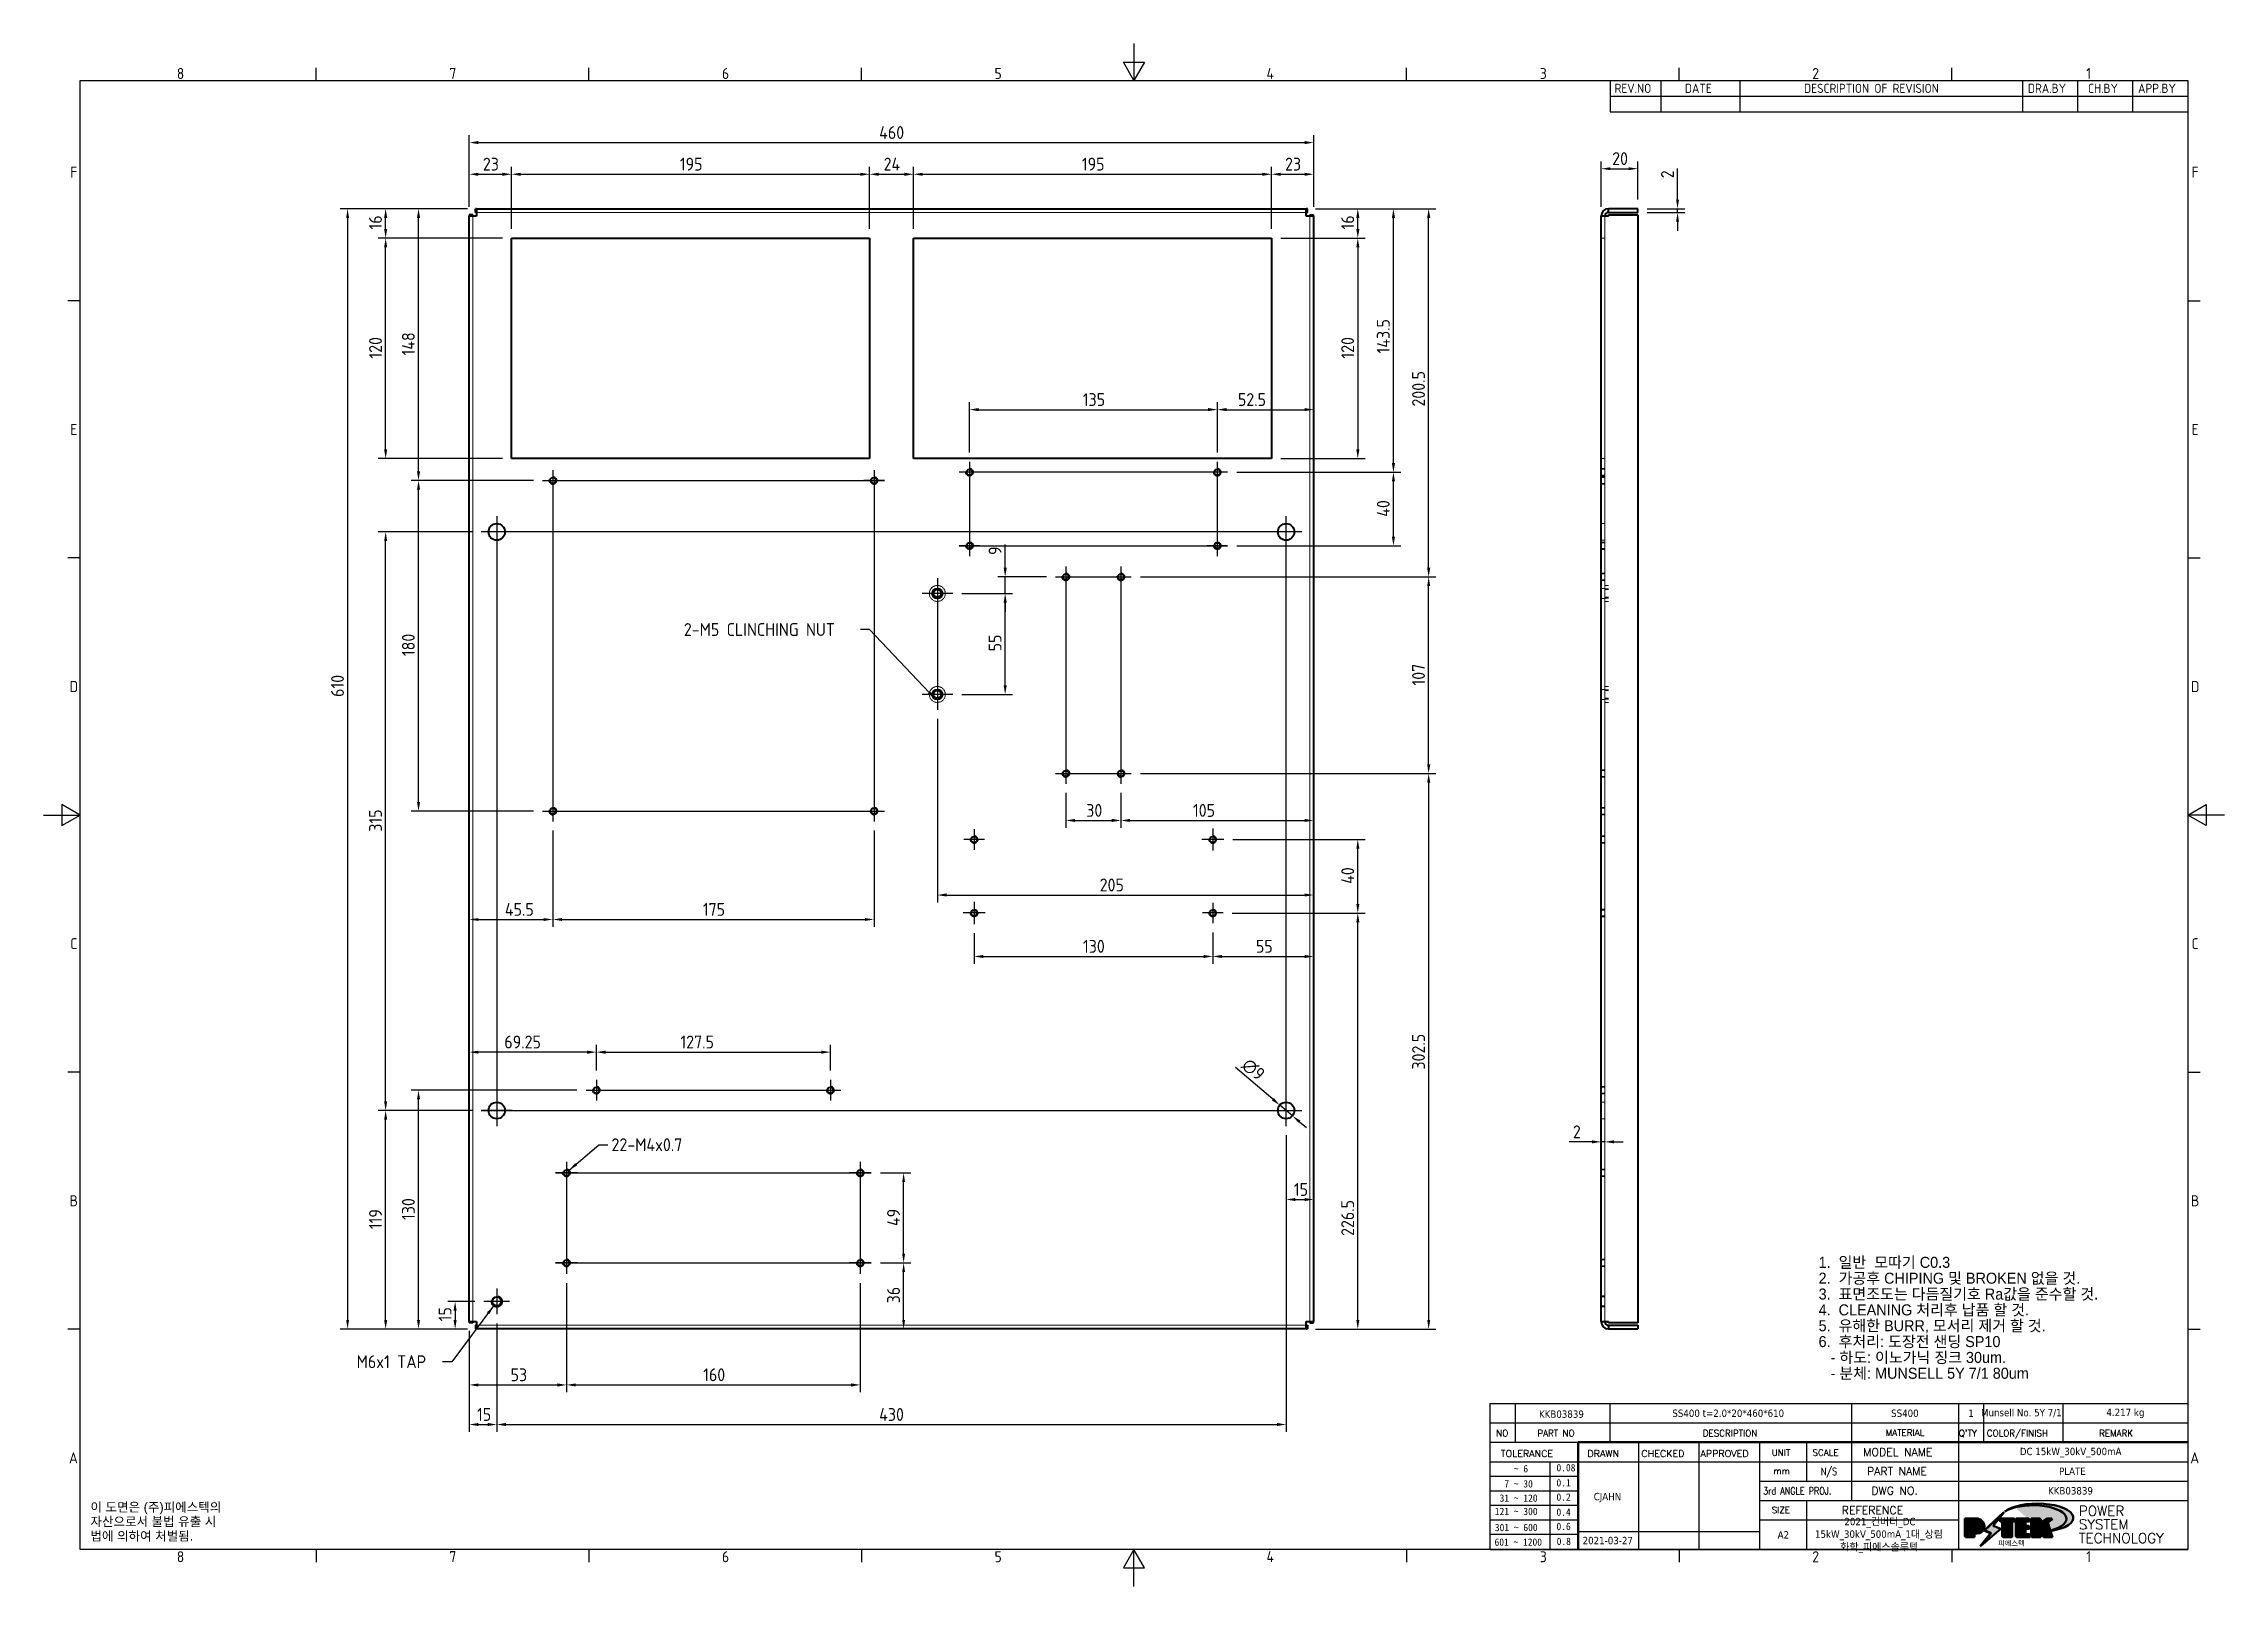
# Model space of a CAD drawing. Header units: millimetres. Extents: x 0 to 1188, y 0 to 840.
import ezdxf
from ezdxf.enums import TextEntityAlignment as Align

# ---------------------------------------------------------------- set-up
doc = ezdxf.new("R2010")
doc.units = ezdxf.units.MM
doc.header["$LTSCALE"] = 2
doc.linetypes.add('CHAIN', pattern=[0.7087, 0.4724, -0.0591, 0.1181, -0.0591])
doc.linetypes.add('DASHED', pattern=[0.2067, 0.1654, -0.0413])
doc.layers.get('0').update_dxf_attribs({"color": 3, "lineweight": 25, "true_color": 0x00ff00})
for name, color, linetype, lineweight, true_color in [('가려진 것(ISO)', 2, 'DASHED', 18, 0xffff00), ('가시적인 것(ISO)', 3, 'Continuous', 40, 0x00ff00), ('가시적인 좁은 것(ISO)', 3, 'Continuous', 35, 0x00ff00), ('기호(ISO)', 5, 'Continuous', 25, 0x0000ff), ('제목(ISO)', 5, 'Continuous', 50, 0x0000ff), ('중심 표식(ISO)', 1, 'Continuous', 25, 0xff0000), ('중심선(ISO)', 1, 'Continuous', 25, 0xff0000), ('치수(ISO)', 2, 'Continuous', 25, 0xffff00)]:
    doc.layers.add(name, color=color, linetype=linetype, lineweight=lineweight, true_color=true_color)
doc.layers.add('경계(ISO)', color=7, linetype='Continuous', lineweight=25)
doc.layers.add('해치(ISO)', color=7, linetype='Continuous', lineweight=18)
doc.styles.add('HAN_291', font='')
doc.styles.add('HAN_370', font='', dxfattribs={"width": 2})
doc.styles.add('ISO Proportional', font='arial.ttf')
doc.styles.add('ISO ProportionalPSTEK', font='isocp.shx')
doc.styles.add('RC_284', font='ROMANC.shx')
doc.styles.add('RC_287', font='ROMANC.shx')
doc.styles.add('RC_292', font='ROMANC.shx')
doc.styles.add('ROMANT_294', font='romant.shx')
doc.styles.add('문자 텍스트_PSTEK_POSCO', font='isocp.shx')
doc.styles.add('치수 텍스트_PSTEK_POSCO', font='isocp.shx')
doc.styles.add('텍스트 스타일198', font='tahoma.ttf')
doc.styles.add('텍스트 스타일333', font='ROMANC.shx', dxfattribs={"width": 0.8})
doc.styles.get('HAN_291').set_extended_font_data('GulimChe')
doc.styles.get('HAN_370').set_extended_font_data('GulimChe')
doc.dimstyles.new('치수_PSTEK_POSCO', dxfattribs={"dimscale": 2, "dimtxt": 3.5, "dimasz": 2.5, "dimexe": 2, "dimexo": 2.5, "dimgap": 1, "dimtad": 1, "dimrnd": 1e-08, "dimdsep": 46, "dimtxsty": '치수 텍스트_PSTEK_POSCO', "dimcen": 0.09, "dimdle": 10, "dimclrd": 7, "dimclre": 7, "dimclrt": 2, "dimadec": 1, "dimazin": 2, "dimtfac": 1, "dimtmove": 0, "dimatfit": 3, "dimfxl": 1, "dimtolj": 1, "dimlwd": -1, "dimlwe": -1, "dimarcsym": 0})
doc.dimstyles.new('치수_PSTEK_POSCO$7', dxfattribs={"dimscale": 2, "dimtxt": 3.5, "dimasz": 2.5, "dimexe": 2, "dimexo": 2.5, "dimgap": 1, "dimtad": 1, "dimrnd": 1e-08, "dimdsep": 46, "dimtxsty": '치수 텍스트_PSTEK_POSCO', "dimcen": 0.09, "dimdle": 10, "dimclrd": 7, "dimclre": 7, "dimclrt": 2, "dimadec": 1, "dimazin": 2, "dimtfac": 1, "dimtmove": 0, "dimatfit": 3, "dimfxl": 1, "dimtolj": 1, "dimlwd": -1, "dimlwe": -1, "dimarcsym": 0})

msp = doc.modelspace()

# ---------------------------------------------------------------- texts
at = {"layer": '기호(ISO)', "color": 2, "true_color": 0xffff00, "insert": (348.797, 520.985), "char_height": 7, "width": 94.13707, "attachment_point": 4, "style": '치수 텍스트_PSTEK_POSCO'}
msp.add_mtext('{\\fISOCP|b0|i0;\\H7.0000;2-M5 CLINCHING NUT}', dxfattribs=at)
at = {"layer": '기호(ISO)', "color": 2, "true_color": 0xffff00, "attachment_point": 4}
for s, insert, char_height, width, line_spacing_factor, style in [('{22-M4x0.7}', (309.378, 240.473), 7, 48.72317, 0.6125, '치수 텍스트_PSTEK_POSCO'), ('{M6x1 TAP}', (170.505, 122.306), 7, 44.7879, 0.6125, '치수 텍스트_PSTEK_POSCO'), ('{\\fArial|b0|i0;\\H5.0000;이 도면은 (주)피에스텍의\\P자산으로서 불법 유출 시 \\P법에 의하여 처벌됨.}', (25.51, 35.029), 5, 78.61221, 0.944221, '문자 텍스트_PSTEK_POSCO')]:
    msp.add_mtext(s, dxfattribs=dict(at, insert=insert, char_height=char_height, width=width, line_spacing_factor=line_spacing_factor, style=style))

# ---------------------------------------------------------------- blocks, each defined once
blk = doc.blocks.new('경계 Default Border')
at = {"layer": '경계(ISO)'}
for p, q in [((74.25, 410), (74.25, 413.4)), ((148.5, 410), (148.5, 413.4)), ((222.75, 410), (222.75, 413.4)), ((371.25, 410), (371.25, 413.4)), ((445.5, 410), (445.5, 413.4)), ((519.75, 410), (519.75, 413.4)), ((10, 350), (6.6, 350)), ((584, 350), (587.4, 350)), ((10, 280), (6.6, 280)), ((584, 280), (587.4, 280)), ((10, 140), (6.6, 140)), ((584, 140), (587.4, 140)), ((10, 70), (6.6, 70)), ((584, 70), (587.4, 70)), ((74.25, 10), (74.25, 6.6)), ((148.5, 10), (148.5, 6.6)), ((222.75, 10), (222.75, 6.6)), ((371.25, 10), (371.25, 6.6)), ((445.5, 10), (445.5, 6.6)), ((519.75, 10), (519.75, 6.6))]:
    blk.add_line(p, q, dxfattribs=at)
at = {"layer": '경계(ISO)', "flags": 128}
for points in [[(297, 420), (297, 410), (294.11, 415), (299.89, 415), (297, 410)], [(10, 10), (10, 410), (584, 410), (584, 10), (10, 10)], [(0, 210), (10, 210), (5, 212.89), (5, 207.11), (10, 210)], [(594, 210), (584, 210), (589, 212.89), (589, 207.11), (584, 210)], [(297, 0), (297, 10), (294.11, 5), (299.89, 5), (297, 10)]]:
    blk.add_lwpolyline(points, dxfattribs=at)
at = {"layer": '경계(ISO)', "color": 2, "true_color": 0xffff00, "char_height": 3, "attachment_point": 7, "style": '문자 텍스트_PSTEK_POSCO'}
for s, insert in [('8', (36.27, 410.37)), ('7', (110.52, 410.39)), ('6', (184.77, 410.37)), ('5', (259.02, 410.37)), ('4', (333.1, 410.4)), ('3', (407.54, 410.37)), ('2', (481.75, 410.37)), ('1', (556.36, 410.4)), ('F', (7.24, 383.5)), ('F', (585.04, 383.5)), ('E', (7.24, 313.47)), ('E', (585.04, 313.47)), ('D', (7.08, 243.47)), ('D', (584.88, 243.47)), ('C', (7.24, 173.47)), ('C', (585.04, 173.47)), ('B', (7.08, 103.47)), ('B', (584.88, 103.47)), ('A', (6.91, 33.49)), ('A', (584.71, 33.49)), ('8', (36.27, 6.57)), ('7', (110.52, 6.59)), ('6', (184.77, 6.57)), ('5', (259.02, 6.57)), ('4', (333.1, 6.6)), ('3', (407.54, 6.57)), ('2', (481.75, 6.57)), ('1', (556.36, 6.6))]:
    blk.add_mtext(s, dxfattribs=dict(at, insert=insert))
blk = doc.blocks.new('제목 블록 PSTEK')
at = {"true_color": 0xff0000}
h = blk.add_hatch(color=1, dxfattribs=at)
edge = h.paths.add_edge_path(flags=0)
edge.add_line((314.22, 19.61), (314.22, 17))
edge.add_line((314.22, 17), (314.35, 17))
edge.add_arc((314.35, 17.65), 0.651, 270, 360)
edge.add_line((315, 17.65), (315, 18.96))
edge.add_arc((314.35, 18.96), 0.651, 0, 90)
edge.add_line((314.35, 19.61), (314.22, 19.61))
edge = h.paths.add_edge_path()
edge.add_arc((314.98, 18.29), 1.97, 270, 450)
edge.add_line((314.98, 20.26), (311.77, 20.26))
edge.add_line((311.77, 20.26), (311.77, 15.34))
edge.add_line((311.77, 15.34), (314.22, 15.34))
edge.add_line((314.22, 15.34), (314.22, 16.32))
edge.add_line((314.22, 16.32), (314.98, 16.32))
at = {"true_color": 0x848484}
h = blk.add_hatch(color=252, dxfattribs=at)
edge = h.paths.add_edge_path()
edge.add_arc((314.98, 18.29), 1.97, 270, 406.82787)
edge.add_arc((315.16, 18.14), 1.97, -90, 53.56098, ccw=False)
edge.add_line((315.16, 16.17), (314.4, 16.17))
edge.add_line((314.4, 16.17), (314.4, 15.19))
edge.add_line((314.4, 15.19), (311.94, 15.19))
edge.add_line((311.94, 15.19), (311.94, 15.34))
edge.add_line((311.94, 15.34), (314.22, 15.34))
edge.add_line((314.22, 15.34), (314.22, 16.32))
edge.add_line((314.22, 16.32), (314.98, 16.32))
h = blk.add_hatch(color=252, dxfattribs=at)
edge = h.paths.add_edge_path()
edge.add_line((314.4, 19.46), (314.53, 19.46))
edge.add_arc((314.53, 18.81), 0.651, 60.41893, 90, ccw=False)
edge.add_arc((314.35, 18.96), 0.651, 39.96992, 90)
edge.add_line((314.35, 19.61), (314.22, 19.61))
edge.add_line((314.22, 19.61), (314.22, 17))
edge.add_line((314.22, 17), (314.35, 17))
edge.add_arc((314.35, 17.65), 0.651, 270, 274.69308)
edge.add_line((314.4, 17), (314.4, 19.46))
for points in [[(317.22, 17.06), (322.03, 21.63), (322.28, 21.94), (317.05, 16.98), (318.75, 16.19), (316, 12.72), (316.34, 13), (318.92, 16.27)], [(321.98, 19.61), (321.4, 19.61), (321.4, 19.46), (321.98, 19.46)], [(324.66, 19.46), (325.42, 19.46), (325.42, 20.11), (325.24, 20.11), (325.24, 19.61), (324.48, 19.61), (324.48, 15.34), (322.16, 15.34), (322.16, 15.19), (324.66, 15.19)], [(328.29, 19.46), (329.41, 19.46), (329.41, 20.11), (329.23, 20.11), (329.23, 19.61), (328.11, 19.61), (328.11, 18.26), (328.29, 18.26)], [(328.29, 17.42), (329.41, 17.42), (329.41, 18.11), (329.23, 18.11), (329.23, 17.56), (328.11, 17.56), (328.11, 15.99), (328.29, 15.99)], [(332.51, 20.11), (332.33, 20.11), (332.33, 19), (332.51, 19.11)], [(335.62, 20.11), (335.25, 20.11), (334.25, 19.31), (335.49, 15.34), (333.2, 15.34), (333.25, 15.19), (335.66, 15.19), (334.43, 19.16)], [(329.54, 15.85), (329.36, 15.85), (329.36, 15.34), (325.83, 15.34), (325.83, 15.19), (329.54, 15.19)], [(332.51, 16.93), (332.33, 17.43), (332.33, 15.34), (330.04, 15.34), (330.04, 15.19), (332.51, 15.19)]]:
    blk.add_hatch(color=252, dxfattribs=at).paths.add_polyline_path(points)
at = {"true_color": 0x0000ff}
blk.add_hatch(color=5, dxfattribs=at).paths.add_polyline_path([(321.62, 17.42), (319.53, 18.25), (322.45, 22.02), (317.22, 17.06), (318.92, 16.27), (316.17, 12.8)])
at = {"true_color": 0xff0000}
for points in [[(324.48, 19.61), (325.24, 19.61), (325.24, 20.26), (321.23, 20.26), (321.23, 19.61), (321.98, 19.61), (321.98, 15.34), (324.48, 15.34)], [(329.23, 20.26), (325.66, 20.26), (325.66, 15.34), (329.36, 15.34), (329.36, 15.99), (328.11, 15.99), (328.11, 17.56), (329.23, 17.56), (329.23, 18.26), (328.11, 18.26), (328.11, 19.61), (329.23, 19.61)], [(332.33, 20.26), (329.86, 20.26), (329.86, 15.34), (332.33, 15.34), (332.33, 17.43), (333.07, 15.34), (335.49, 15.34), (334.25, 19.31), (335.44, 20.26), (334.31, 20.26), (332.33, 19)]]:
    blk.add_hatch(color=1, dxfattribs=at).paths.add_polyline_path(points)
at = {"layer": '해치(ISO)', "true_color": 0x27d1fc}
h = blk.add_hatch(color=140, dxfattribs=at)
edge = h.paths.add_edge_path()
edge.add_ellipse((330.37, 20.16), major_axis=(9.1, 0), ratio=0.40699, start_angle=301.30985, end_angle=507.74369)
edge.add_ellipse((331.53, 20.46), major_axis=(-9.82, 0), ratio=0.39426, start_angle=111.51207, end_angle=334.47025, ccw=False)
edge.add_line((335.14, 16.86), (335.1, 16.99))
at = {"color": 180, "true_color": 0x3f00ff}
for p, q in [((182.48, 11.79), (182.48, 51.57)), ((182.48, 51.57), (372.48, 51.57)), ((189.27, 51.57), (189.27, 41.01)), ((215.22, 41.01), (215.22, 51.57)), ((280.88, 51.57), (280.88, 41.01)), ((310.09, 51.57), (310.09, 41.01)), ((316.9, 51.57), (316.9, 41.01)), ((338.46, 51.57), (338.46, 41.01)), ((372.48, 51.57), (372.48, 11.79)), ((182.48, 46.29), (372.48, 46.29)), ((182.48, 41.01), (206.45, 41.01)), ((182.48, 35.73), (206.45, 35.73)), ((198.86, 12.03), (198.86, 35.73)), ((206.45, 35.73), (372.48, 35.73)), ((222.94, 11.79), (222.94, 41.01)), ((239.43, 11.79), (239.43, 41.01)), ((255.92, 11.79), (255.92, 41.01)), ((268.69, 41.01), (268.69, 30.45)), ((280.88, 41.01), (280.88, 25.17)), ((310.09, 41.01), (310.09, 11.79)), ((182.48, 31.78), (206.45, 31.78)), ((255.92, 30.45), (372.48, 30.45)), ((182.48, 27.83), (206.45, 27.83)), ((182.48, 23.88), (206.45, 23.88)), ((255.92, 25.17), (372.48, 25.17)), ((268.69, 25.17), (268.69, 11.79)), ((182.48, 19.93), (206.45, 19.93)), ((255.92, 19.89), (310.09, 19.89)), ((182.48, 15.98), (206.45, 15.98)), ((206.45, 16.74), (255.92, 16.74)), ((182.48, 11.79), (372.48, 11.79))]:
    blk.add_line(p, q, dxfattribs=at)
at = {"color": 7, "lineweight": 50}
for p, q in [((206.45, 11.79), (206.45, 41.01)), ((206.45, 41.01), (372.48, 41.01))]:
    blk.add_line(p, q, dxfattribs=at)
at = {"color": 7}
for p, q in [((314.98, 20.26), (311.77, 20.26)), ((311.77, 20.26), (311.77, 15.34)), ((314.98, 20.26), (311.77, 20.26)), ((311.77, 20.26), (311.77, 15.34)), ((314.22, 17), (314.22, 19.61)), ((314.22, 19.61), (314.35, 19.61)), ((314.35, 19.61), (314.22, 19.61)), ((314.22, 19.61), (314.22, 17)), ((314.22, 17), (314.22, 19.61)), ((314.22, 19.61), (314.35, 19.61)), ((314.4, 19.46), (314.53, 19.46)), ((314.4, 17), (314.4, 19.46)), ((315, 18.96), (315, 17.65)), ((315, 18.96), (315, 17.65)), ((322.28, 21.94), (317.05, 16.98)), ((322.45, 22.02), (317.22, 17.06)), ((317.22, 17.06), (322.03, 21.63)), ((319.53, 18.25), (322.45, 22.02)), ((321.62, 17.42), (319.53, 18.25)), ((325.24, 20.26), (321.23, 20.26)), ((321.23, 20.26), (321.23, 19.61)), ((325.24, 20.26), (321.23, 20.26)), ((321.23, 20.26), (321.23, 19.61)), ((321.23, 19.61), (321.98, 19.61)), ((321.23, 19.61), (321.98, 19.61)), ((321.4, 19.61), (321.4, 19.46)), ((321.98, 19.61), (321.4, 19.61)), ((321.4, 19.46), (321.98, 19.46)), ((321.98, 19.61), (321.98, 15.34)), ((321.98, 19.46), (321.98, 19.61)), ((321.98, 19.61), (321.98, 15.34)), ((322.03, 21.63), (322.28, 21.94)), ((324.48, 19.61), (325.24, 19.61)), ((324.48, 15.34), (324.48, 19.61)), ((325.24, 19.61), (324.48, 19.61)), ((324.48, 19.61), (324.48, 15.34)), ((324.48, 19.61), (325.24, 19.61)), ((324.48, 15.34), (324.48, 19.61)), ((324.66, 19.46), (325.42, 19.46)), ((324.66, 15.19), (324.66, 19.46)), ((325.24, 19.61), (325.24, 20.26)), ((325.24, 19.61), (325.24, 20.26)), ((325.42, 20.11), (325.24, 20.11)), ((325.24, 20.11), (325.24, 19.61)), ((325.42, 19.46), (325.42, 20.11)), ((329.23, 20.26), (325.66, 20.26)), ((325.66, 20.26), (325.66, 15.34)), ((325.66, 20.26), (325.66, 15.34)), ((329.23, 20.26), (325.66, 20.26)), ((328.11, 18.26), (328.11, 19.61)), ((328.11, 19.61), (329.23, 19.61)), ((329.23, 19.61), (328.11, 19.61)), ((328.11, 19.61), (328.11, 18.26)), ((328.11, 18.26), (328.11, 19.61)), ((328.11, 19.61), (329.23, 19.61)), ((329.23, 18.26), (328.11, 18.26)), ((328.11, 18.26), (328.29, 18.26)), ((329.23, 18.26), (328.11, 18.26)), ((328.29, 18.26), (328.29, 19.46)), ((328.29, 19.46), (329.41, 19.46)), ((329.23, 19.61), (329.23, 20.26)), ((329.23, 19.61), (329.23, 20.26)), ((329.41, 20.11), (329.23, 20.11)), ((329.23, 20.11), (329.23, 19.61)), ((329.23, 17.56), (329.23, 18.26)), ((329.23, 17.56), (329.23, 18.26)), ((329.41, 18.11), (329.23, 18.11)), ((329.23, 18.11), (329.23, 17.56)), ((329.41, 19.46), (329.41, 20.11)), ((329.41, 17.42), (329.41, 18.11)), ((332.33, 20.26), (329.86, 20.26)), ((329.86, 20.26), (329.86, 15.34)), ((329.86, 20.26), (329.86, 15.34)), ((332.33, 20.26), (329.86, 20.26)), ((334.31, 20.26), (332.33, 19)), ((332.33, 19), (332.33, 20.26)), ((334.31, 20.26), (332.33, 19)), ((332.33, 19), (332.33, 20.26)), ((332.51, 20.11), (332.33, 20.11)), ((332.33, 20.11), (332.33, 19)), ((332.33, 19), (332.51, 19.11)), ((332.51, 19.11), (332.51, 20.11)), ((334.25, 19.31), (335.44, 20.26)), ((334.25, 19.31), (335.44, 20.26)), ((335.25, 20.11), (334.25, 19.31)), ((335.49, 15.34), (334.25, 19.31)), ((334.25, 19.31), (335.49, 15.34)), ((335.49, 15.34), (334.25, 19.31)), ((335.44, 20.26), (334.31, 20.26)), ((335.44, 20.26), (334.31, 20.26)), ((334.43, 19.16), (335.62, 20.11)), ((335.66, 15.19), (334.43, 19.16)), ((335.62, 20.11), (335.25, 20.11)), ((311.77, 15.34), (314.22, 15.34)), ((311.77, 15.34), (314.22, 15.34)), ((314.22, 15.34), (311.94, 15.34)), ((311.94, 15.34), (311.94, 15.19)), ((311.94, 15.19), (314.4, 15.19)), ((314.35, 17), (314.22, 17)), ((314.22, 17), (314.35, 17)), ((314.35, 17), (314.22, 17)), ((314.22, 16.32), (314.98, 16.32)), ((314.22, 15.34), (314.22, 16.32)), ((314.98, 16.32), (314.22, 16.32)), ((314.22, 16.32), (314.22, 15.34)), ((314.22, 16.32), (314.98, 16.32)), ((314.22, 15.34), (314.22, 16.32)), ((314.4, 16.17), (315.16, 16.17)), ((314.4, 15.19), (314.4, 16.17)), ((318.75, 16.19), (316, 12.72)), ((316, 12.72), (316.34, 13)), ((316.17, 12.8), (321.62, 17.42)), ((318.92, 16.27), (316.17, 12.8)), ((316.34, 13), (318.92, 16.27)), ((317.05, 16.98), (318.75, 16.19)), ((318.92, 16.27), (317.22, 17.06)), ((317.22, 17.06), (318.92, 16.27)), ((321.98, 15.34), (324.48, 15.34)), ((321.98, 15.34), (324.48, 15.34)), ((324.48, 15.34), (322.16, 15.34)), ((322.16, 15.34), (322.16, 15.19)), ((322.16, 15.19), (324.66, 15.19)), ((325.66, 15.34), (329.36, 15.34)), ((325.66, 15.34), (329.36, 15.34)), ((329.36, 15.34), (325.83, 15.34)), ((325.83, 15.34), (325.83, 15.19)), ((325.83, 15.19), (329.54, 15.19)), ((328.11, 17.56), (329.23, 17.56)), ((328.11, 15.99), (328.11, 17.56)), ((329.23, 17.56), (328.11, 17.56)), ((328.11, 17.56), (328.11, 15.99)), ((328.11, 17.56), (329.23, 17.56)), ((328.11, 15.99), (328.11, 17.56)), ((329.36, 15.99), (328.11, 15.99)), ((328.11, 15.99), (328.29, 15.99)), ((329.36, 15.99), (328.11, 15.99)), ((328.29, 15.99), (328.29, 17.42)), ((328.29, 17.42), (329.41, 17.42)), ((329.36, 15.34), (329.36, 15.99)), ((329.36, 15.34), (329.36, 15.99)), ((329.54, 15.85), (329.36, 15.85)), ((329.36, 15.85), (329.36, 15.34)), ((329.54, 15.19), (329.54, 15.85)), ((329.86, 15.34), (332.33, 15.34)), ((329.86, 15.34), (332.33, 15.34)), ((332.33, 15.34), (330.04, 15.34)), ((330.04, 15.34), (330.04, 15.19)), ((330.04, 15.19), (332.51, 15.19)), ((332.33, 17.43), (333.07, 15.34)), ((332.33, 15.34), (332.33, 17.43)), ((332.51, 16.93), (332.33, 17.43)), ((332.33, 17.43), (332.33, 15.34)), ((332.33, 17.43), (333.07, 15.34)), ((332.33, 15.34), (332.33, 17.43)), ((332.51, 15.19), (332.51, 16.93)), ((333.07, 15.34), (335.49, 15.34)), ((333.07, 15.34), (335.49, 15.34)), ((335.49, 15.34), (333.2, 15.34)), ((333.2, 15.34), (333.25, 15.19)), ((333.25, 15.19), (335.66, 15.19)), ((345.04, 17.5), (344.99, 17.69))]:
    blk.add_line(p, q, dxfattribs=at)
at = {"color": 1, "true_color": 0xff0000}
for p, q in [((314.98, 20.26), (311.77, 20.26)), ((311.77, 20.26), (311.77, 15.34)), ((314.22, 17), (314.22, 19.61)), ((314.22, 19.61), (314.35, 19.61)), ((315, 18.96), (315, 17.65)), ((325.24, 20.26), (321.23, 20.26)), ((321.23, 20.26), (321.23, 19.61)), ((321.23, 19.61), (321.98, 19.61)), ((321.98, 19.61), (321.98, 15.34)), ((324.48, 19.61), (325.24, 19.61)), ((324.48, 15.34), (324.48, 19.61)), ((325.24, 19.61), (325.24, 20.26)), ((329.23, 20.26), (325.66, 20.26)), ((325.66, 20.26), (325.66, 15.34)), ((328.11, 18.26), (328.11, 19.61)), ((328.11, 19.61), (329.23, 19.61)), ((329.23, 18.26), (328.11, 18.26)), ((329.23, 19.61), (329.23, 20.26)), ((329.23, 17.56), (329.23, 18.26)), ((332.33, 20.26), (329.86, 20.26)), ((329.86, 20.26), (329.86, 15.34)), ((334.31, 20.26), (332.33, 19)), ((332.33, 19), (332.33, 20.26)), ((334.25, 19.31), (335.44, 20.26)), ((335.49, 15.34), (334.25, 19.31)), ((335.44, 20.26), (334.31, 20.26)), ((311.77, 15.34), (314.22, 15.34)), ((314.35, 17), (314.22, 17)), ((314.22, 16.32), (314.98, 16.32)), ((314.22, 15.34), (314.22, 16.32)), ((321.98, 15.34), (324.48, 15.34)), ((325.66, 15.34), (329.36, 15.34)), ((328.11, 17.56), (329.23, 17.56)), ((328.11, 15.99), (328.11, 17.56)), ((329.36, 15.99), (328.11, 15.99)), ((329.36, 15.34), (329.36, 15.99)), ((329.86, 15.34), (332.33, 15.34)), ((332.33, 17.43), (333.07, 15.34)), ((332.33, 15.34), (332.33, 17.43)), ((333.07, 15.34), (335.49, 15.34))]:
    blk.add_line(p, q, dxfattribs=at)
at = {"color": 5, "true_color": 0x0000ff}
for p, q in [((322.45, 22.02), (317.22, 17.06)), ((319.53, 18.25), (322.45, 22.02)), ((321.62, 17.42), (319.53, 18.25)), ((316.17, 12.8), (321.62, 17.42)), ((318.92, 16.27), (316.17, 12.8)), ((317.22, 17.06), (318.92, 16.27))]:
    blk.add_line(p, q, dxfattribs=at)
at = {"color": 7}
for centre, radius, start, end in [((314.35, 18.96), 0.651, 0, 90), ((314.35, 18.96), 0.651, 39.96992, 90), ((314.35, 18.96), 0.651, 0, 90), ((314.53, 18.81), 0.651, 60.41893, 90), ((314.98, 18.29), 1.97, 270, 90), ((314.98, 18.29), 1.97, 270, 90), ((314.98, 18.29), 1.97, 270, 46.82787), ((315.16, 18.14), 1.97, 270, 53.56098), ((314.35, 17.65), 0.651, 270, 0), ((314.35, 17.65), 0.651, 270, 0), ((314.35, 17.65), 0.651, 270, 274.69308)]:
    blk.add_arc(centre, radius, start, end, dxfattribs=at)
at = {"color": 1, "true_color": 0xff0000}
for centre, radius, start, end in [((314.35, 18.96), 0.651, 0, 90), ((314.98, 18.29), 1.97, 270, 90), ((314.35, 17.65), 0.651, 270, 0)]:
    blk.add_arc(centre, radius, start, end, dxfattribs=at)
at = {"layer": '제목(ISO)', "lineweight": 18}
blk.add_line((182.48, 35.73), (182.48, 11.79), dxfattribs=at)
at = {"layer": '제목(ISO)'}
for p, q in [((314.98, 20.26), (311.77, 20.26)), ((311.77, 20.26), (311.77, 15.34)), ((314.22, 17), (314.22, 19.61)), ((314.22, 19.61), (314.35, 19.61)), ((314.35, 19.61), (314.22, 19.61)), ((314.22, 19.61), (314.22, 17)), ((314.4, 19.46), (314.53, 19.46)), ((314.4, 17), (314.4, 19.46)), ((315, 18.96), (315, 17.65)), ((322.28, 21.94), (317.05, 16.98)), ((322.45, 22.02), (317.22, 17.06)), ((317.22, 17.06), (322.03, 21.63)), ((319.53, 18.25), (322.45, 22.02)), ((321.62, 17.42), (319.53, 18.25)), ((325.24, 20.26), (321.23, 20.26)), ((321.23, 20.26), (321.23, 19.61)), ((321.23, 19.61), (321.98, 19.61)), ((321.98, 19.61), (321.4, 19.61)), ((321.4, 19.61), (321.4, 19.46)), ((321.4, 19.46), (321.98, 19.46)), ((321.98, 19.61), (321.98, 15.34)), ((321.98, 19.46), (321.98, 19.61)), ((322.03, 21.63), (322.28, 21.94)), ((324.48, 19.61), (325.24, 19.61)), ((324.48, 15.34), (324.48, 19.61)), ((325.24, 19.61), (324.48, 19.61)), ((324.48, 19.61), (324.48, 15.34)), ((324.66, 19.46), (325.42, 19.46)), ((324.66, 15.19), (324.66, 19.46)), ((325.24, 19.61), (325.24, 20.26)), ((325.42, 20.11), (325.24, 20.11)), ((325.24, 20.11), (325.24, 19.61)), ((325.42, 19.46), (325.42, 20.11)), ((329.23, 20.26), (325.66, 20.26)), ((325.66, 20.26), (325.66, 15.34)), ((328.11, 18.26), (328.11, 19.61)), ((328.11, 19.61), (329.23, 19.61)), ((329.23, 19.61), (328.11, 19.61)), ((328.11, 19.61), (328.11, 18.26)), ((329.23, 18.26), (328.11, 18.26)), ((328.11, 18.26), (328.29, 18.26)), ((328.29, 19.46), (329.41, 19.46)), ((328.29, 18.26), (328.29, 19.46)), ((329.23, 19.61), (329.23, 20.26)), ((329.41, 20.11), (329.23, 20.11)), ((329.23, 20.11), (329.23, 19.61)), ((329.23, 17.56), (329.23, 18.26)), ((329.41, 18.11), (329.23, 18.11)), ((329.23, 18.11), (329.23, 17.56)), ((329.41, 19.46), (329.41, 20.11)), ((329.41, 17.42), (329.41, 18.11)), ((332.33, 20.26), (329.86, 20.26)), ((329.86, 20.26), (329.86, 15.34)), ((334.31, 20.26), (332.33, 19)), ((332.33, 19), (332.33, 20.26)), ((332.51, 20.11), (332.33, 20.11)), ((332.33, 20.11), (332.33, 19)), ((332.33, 19), (332.51, 19.11)), ((332.51, 19.11), (332.51, 20.11)), ((334.25, 19.31), (335.44, 20.26)), ((335.25, 20.11), (334.25, 19.31)), ((335.49, 15.34), (334.25, 19.31)), ((334.25, 19.31), (335.49, 15.34)), ((335.44, 20.26), (334.31, 20.26)), ((334.43, 19.16), (335.62, 20.11)), ((335.66, 15.19), (334.43, 19.16)), ((335.62, 20.11), (335.25, 20.11)), ((311.77, 15.34), (314.22, 15.34)), ((314.22, 15.34), (311.94, 15.34)), ((311.94, 15.34), (311.94, 15.19)), ((311.94, 15.19), (314.4, 15.19)), ((314.35, 17), (314.22, 17)), ((314.22, 17), (314.35, 17)), ((314.22, 15.34), (314.22, 16.32)), ((314.22, 16.32), (314.98, 16.32)), ((314.98, 16.32), (314.22, 16.32)), ((314.22, 16.32), (314.22, 15.34)), ((314.4, 15.19), (314.4, 16.17)), ((314.4, 16.17), (315.16, 16.17)), ((318.75, 16.19), (316, 12.72)), ((316, 12.72), (316.34, 13)), ((316.17, 12.8), (321.62, 17.42)), ((318.92, 16.27), (316.17, 12.8)), ((316.34, 13), (318.92, 16.27)), ((317.05, 16.98), (318.75, 16.19)), ((317.22, 17.06), (318.92, 16.27)), ((318.92, 16.27), (317.22, 17.06)), ((321.98, 15.34), (324.48, 15.34)), ((324.48, 15.34), (322.16, 15.34)), ((322.16, 15.34), (322.16, 15.19)), ((322.16, 15.19), (324.66, 15.19)), ((325.66, 15.34), (329.36, 15.34)), ((329.36, 15.34), (325.83, 15.34)), ((325.83, 15.34), (325.83, 15.19)), ((325.83, 15.19), (329.54, 15.19)), ((328.11, 15.99), (328.11, 17.56)), ((328.11, 17.56), (329.23, 17.56)), ((329.23, 17.56), (328.11, 17.56)), ((328.11, 17.56), (328.11, 15.99)), ((329.36, 15.99), (328.11, 15.99)), ((328.11, 15.99), (328.29, 15.99)), ((328.29, 17.42), (329.41, 17.42)), ((328.29, 15.99), (328.29, 17.42)), ((329.36, 15.34), (329.36, 15.99)), ((329.54, 15.85), (329.36, 15.85)), ((329.36, 15.85), (329.36, 15.34)), ((329.54, 15.19), (329.54, 15.85)), ((329.86, 15.34), (332.33, 15.34)), ((332.33, 15.34), (330.04, 15.34)), ((330.04, 15.34), (330.04, 15.19)), ((330.04, 15.19), (332.51, 15.19)), ((332.33, 15.34), (332.33, 17.43)), ((332.33, 17.43), (333.07, 15.34)), ((332.51, 16.93), (332.33, 17.43)), ((332.33, 17.43), (332.33, 15.34)), ((332.51, 15.19), (332.51, 16.93)), ((333.07, 15.34), (335.49, 15.34)), ((335.49, 15.34), (333.2, 15.34)), ((333.2, 15.34), (333.25, 15.19)), ((333.25, 15.19), (335.66, 15.19))]:
    blk.add_line(p, q, dxfattribs=at)
at = {"layer": '제목(ISO)', "color": 4, "true_color": 0x00ffff}
blk.add_line((335.14, 16.86), (335.1, 16.99), dxfattribs=at)
at = {"layer": '제목(ISO)'}
for centre, radius, start, end in [((314.35, 18.96), 0.651, 0, 90), ((314.35, 18.96), 0.651, 39.96992, 90), ((314.53, 18.81), 0.651, 60.41893, 90), ((314.98, 18.29), 1.97, 46.82787, 90), ((314.98, 18.29), 1.97, 270, 46.82787), ((314.98, 18.29), 1.97, 270, 46.82787), ((315.16, 18.14), 1.97, 270, 53.56098), ((314.35, 17.65), 0.651, 270, 0), ((314.35, 17.65), 0.651, 270, 274.69308)]:
    blk.add_arc(centre, radius, start, end, dxfattribs=at)
at = {"layer": '제목(ISO)', "color": 4, "true_color": 0x00ffff}
for centre, major_axis, ratio, start_param, end_param in [((331.53, 20.46), (9.82, 0), 0.39426, 5.087845, 8.9792), ((330.37, 20.16), (9.1, 0), 0.40699, 5.258849, 8.861799)]:
    blk.add_ellipse(centre, major_axis=major_axis, ratio=ratio, start_param=start_param, end_param=end_param, dxfattribs=at)
at = {"color": 2, "true_color": 0xffff00}
for s, height, style, p in [('NO', 1.742, 'RC_284', (184.14, 42.62)), ('PART NO', 1.742, 'RC_284', (195.34, 42.62)), ('DESCRIPTION', 1.7424, 'RC_284', (240.4, 42.62)), ("Q'TY", 1.742, 'RC_284', (310.14, 42.62)), ('COLOR/FINISH', 1.7424, 'RC_284', (317.77, 42.62)), ('REMARK', 1.742, 'RC_284', (348.35, 42.62)), (' TOLERANCE', 1.9, 'RC_287', (184.09, 37.01)), ('DRAWN', 1.9, 'RC_287', (208.98, 37.01)), ('CHECKED', 1.9, 'RC_287', (223.69, 37.01)), ('APPROVED', 1.9, 'RC_287', (239.78, 37.01)), ('UNIT', 1.742, 'RC_284', (259.17, 37.34)), ('SCALE', 1.742, 'RC_284', (270.29, 37.34)), ('MODEL NAME', 2.178, 'RC_292', (284.1, 37.25)), ('  7 ~ 30', 2, 'HAN_291', (183.77, 28.71)), ('    ~ 6', 2, 'HAN_291', (183.77, 32.82)), ('0.08', 2, 'HAN_291', (200.55, 33.1)), ('0.1', 2, 'HAN_291', (200.55, 28.99)), ('mm', 1.742, 'RC_284', (259.65, 32.35)), ('PART NAME', 2.178, 'RC_292', (285.14, 32.03)), (' 31 ~ 120', 2, 'HAN_291', (183.77, 24.83)), ('0.2', 2, 'HAN_291', (200.55, 25.11)), (' DWG NO.', 2.178, 'RC_292', (284.81, 26.75)), ('301 ~ 600', 2, 'HAN_291', (183.77, 16.83)), ('121 ~ 300', 2, 'HAN_291', (183.77, 21.21)), ('0.4', 2, 'HAN_291', (200.55, 21)), ('0.6', 2, 'HAN_291', (200.55, 17.12)), ('SIZE', 1.742, 'RC_284', (259.17, 21.69)), ('REFERENCE', 2.178, 'RC_292', (278.27, 21.43)), ('601 ~ 1200', 2, 'HAN_291', (183.68, 12.85)), ('0.8', 2, 'HAN_291', (200.61, 13.06))]:
    blk.add_text(s, height=height, dxfattribs=dict(at, style=style)).set_placement(p)
at = {"color": 2, "true_color": 0xffff00, "style": 'RC_284'}
blk.add_text('MATERIAL', height=1.742, dxfattribs=at).set_placement((295.48, 43.65), align=Align.MIDDLE_CENTER)
at = {"color": 7, "style": '텍스트 스타일333', "width": 0.8}
blk.add_text('N/S', height=2, dxfattribs=at).set_placement((274.78, 33.09), align=Align.MIDDLE_CENTER)
at = {"color": 2, "true_color": 0xffff00, "style": '텍스트 스타일333', "width": 0.8}
blk.add_text('3rd ANGLE PROJ.', height=2, dxfattribs=at).set_placement((256.84, 26.76))
at = {"color": 7, "style": 'ROMANT_294'}
for s, p in [('POWER', (342.83, 20.97)), ('SYSTEM', (342.83, 17.33)), ('TECHNOLOGY', (342.83, 13.57))]:
    blk.add_text(s, height=2.7, dxfattribs=at).set_placement(p)
at = {"color": 7, "insert": (320.85, 14.21), "char_height": 1.4, "attachment_point": 1, "line_spacing_factor": 0.332, "style": 'HAN_370'}
blk.add_mtext('\\fHY견고딕|b0|i0;\\H1.4000;피에스텍', dxfattribs=at)
at = {"layer": '제목(ISO)', "color": 7, "style": '텍스트 스타일198'}
for tag, p in [('부품_번호_001', (195.79, 47.68)), ('설명_001', (232.11, 47.92)), ('재질_001', (291.7, 47.93)), ("3._Q'TY_001", (312.71, 47.92)), ('4._COLOR_001', (316.19, 48.1)), ('질량\\P3;_001', (350.33, 48.16)), ('1._MODEL_NAME_001', (326.77, 37.52)), ('제목_001', (337.44, 32.12)), ('설계자_001', (210.68, 25.23)), ('부품_번호_001', (334.45, 26.81)), ('프로젝트_001', (278.97, 18.44)), ('작성_날짜_001', (207.67, 13.27)), ('시트_크기_001', (260.79, 14.82)), ('프로젝트_002', (270.97, 15.01)), ('프로젝트_003', (277.83, 11.55))]:
    blk.add_attdef(tag, p, '', height=2, dxfattribs=at)
for tag, p in [('점검자', (231.18, 26.23)), ('엔지니어링_승인자', (247.67, 26.23)), ('점검_날짜', (231.18, 14.27)), ('엔지니어링_승인_날짜', (247.67, 14.27))]:
    blk.add_attdef(tag, text='', height=2, dxfattribs=at).set_placement(p, align=Align.MIDDLE_CENTER)
blk = doc.blocks.new('리비전 내역')
at = {"layer": '기호(ISO)'}
for p, q in [((426.73, 410), (584, 410)), ((426.73, 410), (426.73, 405.72)), ((440.46, 410), (440.46, 405.72)), ((462, 410), (462, 405.72)), ((539, 410), (539, 405.72)), ((554, 410), (554, 405.72)), ((569, 410), (569, 405.72)), ((584, 410), (584, 405.72)), ((426.73, 405.72), (584, 405.72)), ((426.73, 405.72), (426.73, 401.44)), ((440.46, 405.72), (440.46, 401.44)), ((462, 405.72), (462, 401.44)), ((539, 405.72), (539, 401.44)), ((554, 405.72), (554, 401.44)), ((569, 405.72), (569, 401.44)), ((584, 405.72), (584, 401.44)), ((426.73, 401.44), (584, 401.44))]:
    blk.add_line(p, q, dxfattribs=at)
at = {"layer": '기호(ISO)', "color": 2, "true_color": 0xffff00, "char_height": 2.5, "attachment_point": 7, "style": 'ISO ProportionalPSTEK'}
for s, insert in [('REV.NO', (427.88, 406.58)), ('DATE', (447.04, 406.58)), ('DESCRIPTION OF REVISION', (479.51, 406.58)), ('DRA.BY', (540.48, 406.58)), ('CH.BY', (556.86, 406.58)), ('APP.BY', (570.48, 406.58))]:
    blk.add_mtext(s, dxfattribs=dict(at, insert=insert))
blk = doc.blocks.new('*D22')
at = {"layer": 'Defpoints', "color": 0, "transparency": 16777216}
for p in [(254.9, 768.9), (231.9, 746.1), (254.9, 734.1)]:
    blk.add_point(p, dxfattribs=at)
at = {"layer": '치수(ISO)', "color": 7, "transparency": 16777216}
for p, q in [((231.9, 751.1), (231.9, 772.9)), ((254.9, 739.1), (254.9, 772.9)), ((236.9, 768.9), (249.9, 768.9))]:
    blk.add_line(p, q, dxfattribs=at)
for points in [[(236.9, 769.7), (236.9, 768), (231.9, 768.9)], [(249.9, 769.7), (249.9, 768), (254.9, 768.9)]]:
    blk.add_solid(points, dxfattribs=at)
at = {"layer": '치수(ISO)', "color": 2, "transparency": 16777216, "insert": (239.3, 774.4), "char_height": 7, "attachment_point": 4, "style": '치수 텍스트_PSTEK_POSCO'}
blk.add_mtext('\\A1;23', dxfattribs=at)
blk = doc.blocks.new('*D23')
at = {"layer": 'Defpoints', "color": 0, "transparency": 16777216}
for p in [(449.9, 768.9), (254.9, 734.1), (449.9, 734.1)]:
    blk.add_point(p, dxfattribs=at)
at = {"layer": '치수(ISO)', "color": 7, "transparency": 16777216}
for p, q in [((254.9, 739.1), (254.9, 772.9)), ((449.9, 739.1), (449.9, 772.9)), ((259.9, 768.9), (444.9, 768.9))]:
    blk.add_line(p, q, dxfattribs=at)
for points in [[(259.9, 769.7), (259.9, 768), (254.9, 768.9)], [(444.9, 769.7), (444.9, 768), (449.9, 768.9)]]:
    blk.add_solid(points, dxfattribs=at)
at = {"layer": '치수(ISO)', "color": 2, "transparency": 16777216, "insert": (346.6, 774.4), "char_height": 7, "attachment_point": 4, "style": '치수 텍스트_PSTEK_POSCO'}
blk.add_mtext('\\A1;195', dxfattribs=at)
blk = doc.blocks.new('*D24')
at = {"layer": 'Defpoints', "color": 0, "transparency": 16777216}
for p in [(473.9, 768.9), (449.9, 734.1), (473.9, 734.1)]:
    blk.add_point(p, dxfattribs=at)
at = {"layer": '치수(ISO)', "color": 7, "transparency": 16777216}
for p, q in [((449.9, 739.1), (449.9, 772.9)), ((473.9, 739.1), (473.9, 772.9)), ((454.9, 768.9), (468.9, 768.9))]:
    blk.add_line(p, q, dxfattribs=at)
for points in [[(454.9, 769.7), (454.9, 768), (449.9, 768.9)], [(468.9, 769.7), (468.9, 768), (473.9, 768.9)]]:
    blk.add_solid(points, dxfattribs=at)
at = {"layer": '치수(ISO)', "color": 2, "transparency": 16777216, "insert": (457.6, 774.4), "char_height": 7, "attachment_point": 4, "style": '치수 텍스트_PSTEK_POSCO'}
blk.add_mtext('\\A1;24', dxfattribs=at)
blk = doc.blocks.new('*D25')
at = {"layer": 'Defpoints', "color": 0, "transparency": 16777216}
for p in [(668.9, 768.9), (473.9, 734.1), (668.9, 734.1)]:
    blk.add_point(p, dxfattribs=at)
at = {"layer": '치수(ISO)', "color": 7, "transparency": 16777216}
for p, q in [((473.9, 739.1), (473.9, 772.9)), ((668.9, 739.1), (668.9, 772.9)), ((478.9, 768.9), (663.9, 768.9))]:
    blk.add_line(p, q, dxfattribs=at)
for points in [[(478.9, 769.7), (478.9, 768), (473.9, 768.9)], [(663.9, 769.7), (663.9, 768), (668.9, 768.9)]]:
    blk.add_solid(points, dxfattribs=at)
at = {"layer": '치수(ISO)', "color": 2, "transparency": 16777216, "insert": (565.6, 774.4), "char_height": 7, "attachment_point": 4, "style": '치수 텍스트_PSTEK_POSCO'}
blk.add_mtext('\\A1;195', dxfattribs=at)
blk = doc.blocks.new('*D26')
at = {"layer": 'Defpoints', "color": 0, "transparency": 16777216}
for p in [(691.9, 768.9), (691.9, 746.1), (668.9, 734.1)]:
    blk.add_point(p, dxfattribs=at)
at = {"layer": '치수(ISO)', "color": 7, "transparency": 16777216}
for p, q in [((668.9, 739.1), (668.9, 772.9)), ((691.9, 751.1), (691.9, 772.9)), ((673.9, 768.9), (686.9, 768.9))]:
    blk.add_line(p, q, dxfattribs=at)
for points in [[(673.9, 769.7), (673.9, 768), (668.9, 768.9)], [(686.9, 769.7), (686.9, 768), (691.9, 768.9)]]:
    blk.add_solid(points, dxfattribs=at)
at = {"layer": '치수(ISO)', "color": 2, "transparency": 16777216, "insert": (676.3, 774.4), "char_height": 7, "attachment_point": 4, "style": '치수 텍스트_PSTEK_POSCO'}
blk.add_mtext('\\A1;23', dxfattribs=at)
blk = doc.blocks.new('*D27')
at = {"layer": 'Defpoints', "color": 0, "transparency": 16777216}
for p in [(186.3, 734.1), (254.9, 734.1), (254.9, 614.1)]:
    blk.add_point(p, dxfattribs=at)
at = {"layer": '치수(ISO)', "color": 7, "transparency": 16777216}
for p, q in [((249.9, 734.1), (182.3, 734.1)), ((186.3, 619.1), (186.3, 729.1)), ((249.9, 614.1), (182.3, 614.1))]:
    blk.add_line(p, q, dxfattribs=at)
for points in [[(185.5, 729.1), (187.2, 729.1), (186.3, 734.1)], [(185.5, 619.1), (187.2, 619.1), (186.3, 614.1)]]:
    blk.add_solid(points, dxfattribs=at)
at = {"layer": '치수(ISO)', "color": 2, "transparency": 16777216, "insert": (180.8, 668.5), "char_height": 7, "attachment_point": 4, "rotation": 90, "style": '치수 텍스트_PSTEK_POSCO'}
blk.add_mtext('\\A1;120', dxfattribs=at)
blk = doc.blocks.new('*D28')
at = {"layer": 'Defpoints', "color": 0, "transparency": 16777216}
for p in [(186.3, 750.1), (235.9, 750.1), (254.9, 734.1)]:
    blk.add_point(p, dxfattribs=at)
at = {"layer": '치수(ISO)', "color": 7, "transparency": 16777216}
for p, q in [((230.9, 750.1), (182.3, 750.1)), ((186.3, 739.1), (186.3, 745.1)), ((249.9, 734.1), (182.3, 734.1))]:
    blk.add_line(p, q, dxfattribs=at)
for points in [[(185.5, 745.1), (187.2, 745.1), (186.3, 750.1)], [(185.5, 739.1), (187.2, 739.1), (186.3, 734.1)]]:
    blk.add_solid(points, dxfattribs=at)
at = {"layer": '치수(ISO)', "color": 2, "transparency": 16777216, "insert": (180.8, 738.8), "char_height": 7, "attachment_point": 4, "rotation": 90, "style": '치수 텍스트_PSTEK_POSCO'}
blk.add_mtext('\\A1;16', dxfattribs=at)
blk = doc.blocks.new('*D29')
at = {"layer": 'Defpoints', "color": 0, "transparency": 16777216}
for p in [(204.2, 750.1), (235.9, 750.1), (271.8, 602.1)]:
    blk.add_point(p, dxfattribs=at)
at = {"layer": '치수(ISO)', "color": 7, "transparency": 16777216}
for p, q in [((230.9, 750.1), (200.2, 750.1)), ((204.2, 607.1), (204.2, 745.1)), ((266.8, 602.1), (200.2, 602.1))]:
    blk.add_line(p, q, dxfattribs=at)
for points in [[(203.4, 745.1), (205.1, 745.1), (204.2, 750.1)], [(203.4, 607.1), (205.1, 607.1), (204.2, 602.1)]]:
    blk.add_solid(points, dxfattribs=at)
at = {"layer": '치수(ISO)', "color": 2, "transparency": 16777216, "insert": (198.7, 670.2), "char_height": 7, "attachment_point": 4, "rotation": 90, "style": '치수 텍스트_PSTEK_POSCO'}
blk.add_mtext('\\A1;148', dxfattribs=at)
blk = doc.blocks.new('*D30')
at = {"layer": 'Defpoints', "color": 0, "transparency": 16777216}
for p in [(204.2, 602.1), (271.8, 602.1), (271.8, 422.1)]:
    blk.add_point(p, dxfattribs=at)
at = {"layer": '치수(ISO)', "color": 7, "transparency": 16777216}
for p, q in [((266.8, 602.1), (200.2, 602.1)), ((204.2, 427.1), (204.2, 597.1)), ((266.8, 422.1), (200.2, 422.1))]:
    blk.add_line(p, q, dxfattribs=at)
for points in [[(203.4, 597.1), (205.1, 597.1), (204.2, 602.1)], [(203.4, 427.1), (205.1, 427.1), (204.2, 422.1)]]:
    blk.add_solid(points, dxfattribs=at)
at = {"layer": '치수(ISO)', "color": 2, "transparency": 16777216, "insert": (198.7, 506.5), "char_height": 7, "attachment_point": 4, "rotation": 90, "style": '치수 텍스트_PSTEK_POSCO'}
blk.add_mtext('\\A1;180', dxfattribs=at)
blk = doc.blocks.new('*D31')
at = {"layer": 'Defpoints', "color": 0, "transparency": 16777216}
for p in [(645, 606.6), (735.3, 606.6), (645, 566.6)]:
    blk.add_point(p, dxfattribs=at)
at = {"layer": '치수(ISO)', "color": 7, "transparency": 16777216}
for p, q in [((650, 606.6), (739.3, 606.6)), ((735.3, 571.6), (735.3, 601.6)), ((650, 566.6), (739.3, 566.6))]:
    blk.add_line(p, q, dxfattribs=at)
for points in [[(734.5, 601.6), (736.2, 601.6), (735.3, 606.6)], [(734.5, 571.6), (736.2, 571.6), (735.3, 566.6)]]:
    blk.add_solid(points, dxfattribs=at)
at = {"layer": '치수(ISO)', "color": 2, "transparency": 16777216, "insert": (729.8, 582.4), "char_height": 7, "attachment_point": 4, "rotation": 90, "style": '치수 텍스트_PSTEK_POSCO'}
blk.add_mtext('\\A1;40', dxfattribs=at)
blk = doc.blocks.new('*D32')
at = {"layer": 'Defpoints', "color": 0, "transparency": 16777216}
for p in [(687.9, 750.1), (735.3, 750.1), (645, 606.6)]:
    blk.add_point(p, dxfattribs=at)
at = {"layer": '치수(ISO)', "color": 7, "transparency": 16777216}
for p, q in [((692.9, 750.1), (739.3, 750.1)), ((735.3, 611.6), (735.3, 745.1)), ((650, 606.6), (739.3, 606.6))]:
    blk.add_line(p, q, dxfattribs=at)
for points in [[(734.5, 745.1), (736.2, 745.1), (735.3, 750.1)], [(734.5, 611.6), (736.2, 611.6), (735.3, 606.6)]]:
    blk.add_solid(points, dxfattribs=at)
at = {"layer": '치수(ISO)', "color": 2, "transparency": 16777216, "insert": (729.8, 671.3), "char_height": 7, "attachment_point": 4, "rotation": 90, "style": '치수 텍스트_PSTEK_POSCO'}
blk.add_mtext('\\A1;143.5', dxfattribs=at)
blk = doc.blocks.new('*D33')
at = {"layer": 'Defpoints', "color": 0, "transparency": 16777216}
for p in [(592.5, 549.6), (754.5, 549.6), (592.5, 442.6)]:
    blk.add_point(p, dxfattribs=at)
at = {"layer": '치수(ISO)', "color": 7, "transparency": 16777216}
for p, q in [((597.5, 549.6), (758.5, 549.6)), ((754.5, 447.6), (754.5, 544.6)), ((597.5, 442.6), (758.5, 442.6))]:
    blk.add_line(p, q, dxfattribs=at)
for points in [[(753.7, 544.6), (755.4, 544.6), (754.5, 549.6)], [(753.7, 447.6), (755.4, 447.6), (754.5, 442.6)]]:
    blk.add_solid(points, dxfattribs=at)
at = {"layer": '치수(ISO)', "color": 2, "transparency": 16777216, "insert": (749, 490.5), "char_height": 7, "attachment_point": 4, "rotation": 90, "style": '치수 텍스트_PSTEK_POSCO'}
blk.add_mtext('\\A1;107', dxfattribs=at)
blk = doc.blocks.new('*D34')
at = {"layer": 'Defpoints', "color": 0, "transparency": 16777216}
for p in [(687.9, 750.1), (754.5, 750.1), (592.5, 549.6)]:
    blk.add_point(p, dxfattribs=at)
at = {"layer": '치수(ISO)', "color": 7, "transparency": 16777216}
for p, q in [((692.9, 750.1), (758.5, 750.1)), ((754.5, 554.6), (754.5, 745.1)), ((597.5, 549.6), (758.5, 549.6))]:
    blk.add_line(p, q, dxfattribs=at)
for points in [[(753.7, 745.1), (755.4, 745.1), (754.5, 750.1)], [(753.7, 554.6), (755.4, 554.6), (754.5, 549.6)]]:
    blk.add_solid(points, dxfattribs=at)
at = {"layer": '치수(ISO)', "color": 2, "transparency": 16777216, "insert": (749, 642.4), "char_height": 7, "attachment_point": 4, "rotation": 90, "style": '치수 텍스트_PSTEK_POSCO'}
blk.add_mtext('\\A1;200.5', dxfattribs=at)
blk = doc.blocks.new('*D35')
at = {"layer": 'Defpoints', "color": 0, "transparency": 16777216}
for p in [(204.2, 270.1), (295.5, 270.1), (235.9, 140.1)]:
    blk.add_point(p, dxfattribs=at)
at = {"layer": '치수(ISO)', "color": 7, "transparency": 16777216}
for p, q in [((290.5, 270.1), (200.2, 270.1)), ((204.2, 145.1), (204.2, 265.1)), ((230.9, 140.1), (200.2, 140.1))]:
    blk.add_line(p, q, dxfattribs=at)
for points in [[(203.4, 265.1), (205.1, 265.1), (204.2, 270.1)], [(203.4, 145.1), (205.1, 145.1), (204.2, 140.1)]]:
    blk.add_solid(points, dxfattribs=at)
at = {"layer": '치수(ISO)', "color": 2, "transparency": 16777216, "insert": (198.7, 199.5), "char_height": 7, "attachment_point": 4, "rotation": 90, "style": '치수 텍스트_PSTEK_POSCO'}
blk.add_mtext('\\A1;130', dxfattribs=at)
blk = doc.blocks.new('*D36')
at = {"layer": 'Defpoints', "color": 0, "transparency": 16777216}
for p in [(186.3, 259.1), (238.4, 259.1), (235.9, 140.1)]:
    blk.add_point(p, dxfattribs=at)
at = {"layer": '치수(ISO)', "color": 7, "transparency": 16777216}
for p, q in [((233.4, 259.1), (182.3, 259.1)), ((186.3, 145.1), (186.3, 254.1)), ((230.9, 140.1), (182.3, 140.1))]:
    blk.add_line(p, q, dxfattribs=at)
for points in [[(185.5, 254.1), (187.2, 254.1), (186.3, 259.1)], [(185.5, 145.1), (187.2, 145.1), (186.3, 140.1)]]:
    blk.add_solid(points, dxfattribs=at)
at = {"layer": '치수(ISO)', "color": 2, "transparency": 16777216, "insert": (180.8, 194.5), "char_height": 7, "attachment_point": 4, "rotation": 90, "style": '치수 텍스트_PSTEK_POSCO'}
blk.add_mtext('\\A1;119', dxfattribs=at)
blk = doc.blocks.new('*D37')
at = {"layer": 'Defpoints', "color": 0, "transparency": 16777216}
for p in [(186.3, 574.1), (238.4, 574.1), (238.4, 259.1)]:
    blk.add_point(p, dxfattribs=at)
at = {"layer": '치수(ISO)', "color": 7, "transparency": 16777216}
for p, q in [((233.4, 574.1), (182.3, 574.1)), ((186.3, 264.1), (186.3, 569.1)), ((233.4, 259.1), (182.3, 259.1))]:
    blk.add_line(p, q, dxfattribs=at)
for points in [[(185.5, 569.1), (187.2, 569.1), (186.3, 574.1)], [(185.5, 264.1), (187.2, 264.1), (186.3, 259.1)]]:
    blk.add_solid(points, dxfattribs=at)
at = {"layer": '치수(ISO)', "color": 2, "transparency": 16777216, "insert": (180.8, 410.9), "char_height": 7, "attachment_point": 4, "rotation": 90, "style": '치수 텍스트_PSTEK_POSCO'}
blk.add_mtext('\\A1;315', dxfattribs=at)
blk = doc.blocks.new('*D38')
at = {"layer": 'Defpoints', "color": 0, "transparency": 16777216}
for p in [(428.6, 290.9), (301.1, 275.8), (428.6, 275.8)]:
    blk.add_point(p, dxfattribs=at)
at = {"layer": '치수(ISO)', "color": 7, "transparency": 16777216}
for p, q in [((301.1, 280.8), (301.1, 294.9)), ((306.1, 290.9), (423.6, 290.9)), ((428.6, 280.8), (428.6, 294.9))]:
    blk.add_line(p, q, dxfattribs=at)
for points in [[(306.1, 291.7), (306.1, 290), (301.1, 290.9)], [(423.6, 291.7), (423.6, 290), (428.6, 290.9)]]:
    blk.add_solid(points, dxfattribs=at)
at = {"layer": '치수(ISO)', "color": 2, "transparency": 16777216, "insert": (346.9, 296.4), "char_height": 7, "attachment_point": 4, "style": '치수 텍스트_PSTEK_POSCO'}
blk.add_mtext('\\A1;127.5', dxfattribs=at)
blk = doc.blocks.new('*D39')
at = {"layer": 'Defpoints', "color": 0, "transparency": 16777216}
for p in [(277.4, 416.5), (452.4, 416.5), (452.4, 363.1)]:
    blk.add_point(p, dxfattribs=at)
at = {"layer": '치수(ISO)', "color": 7, "transparency": 16777216}
for p, q in [((277.4, 411.5), (277.4, 359.1)), ((452.4, 411.5), (452.4, 359.1)), ((282.4, 363.1), (447.4, 363.1))]:
    blk.add_line(p, q, dxfattribs=at)
for points in [[(282.4, 363.9), (282.4, 362.3), (277.4, 363.1)], [(447.4, 363.9), (447.4, 362.3), (452.4, 363.1)]]:
    blk.add_solid(points, dxfattribs=at)
at = {"layer": '치수(ISO)', "color": 2, "transparency": 16777216, "insert": (359.1, 368.6), "char_height": 7, "attachment_point": 4, "style": '치수 텍스트_PSTEK_POSCO'}
blk.add_mtext('\\A1;175', dxfattribs=at)
blk = doc.blocks.new('*D40')
at = {"layer": 'Defpoints', "color": 0, "transparency": 16777216}
for p in [(277.4, 416.5), (277.4, 363.1), (231.9, 337.6)]:
    blk.add_point(p, dxfattribs=at)
at = {"layer": '치수(ISO)', "color": 7, "transparency": 16777216}
for p, q in [((277.4, 411.5), (277.4, 359.1)), ((236.9, 363.1), (272.4, 363.1))]:
    blk.add_line(p, q, dxfattribs=at)
for points in [[(236.9, 363.9), (236.9, 362.3), (231.9, 363.1)], [(272.4, 363.9), (272.4, 362.3), (277.4, 363.1)]]:
    blk.add_solid(points, dxfattribs=at)
at = {"layer": '치수(ISO)', "color": 2, "transparency": 16777216, "insert": (251.3, 368.6), "char_height": 7, "attachment_point": 4, "style": '치수 텍스트_PSTEK_POSCO'}
blk.add_mtext('\\A1;45.5', dxfattribs=at)
blk = doc.blocks.new('*D41')
at = {"layer": 'Defpoints', "color": 0, "transparency": 16777216}
for p in [(231.9, 290.9), (301.1, 275.8), (231.9, 257.9)]:
    blk.add_point(p, dxfattribs=at)
at = {"layer": '치수(ISO)', "color": 7, "transparency": 16777216}
for p, q in [((296.1, 290.9), (236.9, 290.9)), ((301.1, 280.8), (301.1, 294.9))]:
    blk.add_line(p, q, dxfattribs=at)
for points in [[(236.9, 291.7), (236.9, 290), (231.9, 290.9)], [(296.1, 291.7), (296.1, 290), (301.1, 290.9)]]:
    blk.add_solid(points, dxfattribs=at)
at = {"layer": '치수(ISO)', "color": 2, "transparency": 16777216, "insert": (251, 296.4), "char_height": 7, "attachment_point": 4, "style": '치수 텍스트_PSTEK_POSCO'}
blk.add_mtext('\\A1;69.25', dxfattribs=at)
blk = doc.blocks.new('*D42')
at = {"layer": 'Defpoints', "color": 0, "transparency": 16777216}
for p in [(231.9, 144.1), (246.9, 148.1), (246.9, 88.1)]:
    blk.add_point(p, dxfattribs=at)
at = {"layer": '치수(ISO)', "color": 7, "transparency": 16777216}
for p, q in [((246.9, 143.1), (246.9, 84.1)), ((231.9, 139.1), (231.9, 84.1)), ((236.9, 88.1), (241.9, 88.1))]:
    blk.add_line(p, q, dxfattribs=at)
for points in [[(236.9, 89), (236.9, 87.3), (231.9, 88.1)], [(241.9, 89), (241.9, 87.3), (246.9, 88.1)]]:
    blk.add_solid(points, dxfattribs=at)
at = {"layer": '치수(ISO)', "color": 2, "transparency": 16777216, "insert": (236.1, 93.6), "char_height": 7, "attachment_point": 4, "style": '치수 텍스트_PSTEK_POSCO'}
blk.add_mtext('\\A1;15', dxfattribs=at)
blk = doc.blocks.new('*D43')
at = {"layer": 'Defpoints', "color": 0, "transparency": 16777216}
for p in [(676.9, 250.6), (246.9, 148.1), (676.9, 88.1)]:
    blk.add_point(p, dxfattribs=at)
at = {"layer": '치수(ISO)', "color": 7, "transparency": 16777216}
for p, q in [((676.9, 245.6), (676.9, 84.1)), ((246.9, 143.1), (246.9, 84.1)), ((251.9, 88.1), (671.9, 88.1))]:
    blk.add_line(p, q, dxfattribs=at)
for points in [[(251.9, 89), (251.9, 87.3), (246.9, 88.1)], [(671.9, 89), (671.9, 87.3), (676.9, 88.1)]]:
    blk.add_solid(points, dxfattribs=at)
at = {"layer": '치수(ISO)', "color": 2, "transparency": 16777216, "insert": (455.2, 93.6), "char_height": 7, "attachment_point": 4, "style": '치수 텍스트_PSTEK_POSCO'}
blk.add_mtext('\\A1;430', dxfattribs=at)
blk = doc.blocks.new('*D44')
at = {"layer": 'Defpoints', "color": 0, "transparency": 16777216}
for p in [(676.9, 250.6), (691.9, 210.6), (691.9, 144.1)]:
    blk.add_point(p, dxfattribs=at)
at = {"layer": '치수(ISO)', "color": 7, "transparency": 16777216}
for p, q in [((676.9, 245.6), (676.9, 206.6)), ((681.9, 210.6), (686.9, 210.6))]:
    blk.add_line(p, q, dxfattribs=at)
for points in [[(681.9, 211.5), (681.9, 209.8), (676.9, 210.6)], [(686.9, 211.5), (686.9, 209.8), (691.9, 210.6)]]:
    blk.add_solid(points, dxfattribs=at)
at = {"layer": '치수(ISO)', "color": 2, "transparency": 16777216, "insert": (681.1, 216.1), "char_height": 7, "attachment_point": 4, "style": '치수 텍스트_PSTEK_POSCO'}
blk.add_mtext('\\A1;15', dxfattribs=at)
blk = doc.blocks.new('*D45')
at = {"layer": 'Defpoints', "color": 0, "transparency": 16777216}
for p in [(486.9, 477.3), (691.9, 376.4), (691.9, 346)]:
    blk.add_point(p, dxfattribs=at)
at = {"layer": '치수(ISO)', "color": 7, "transparency": 16777216}
for p, q in [((486.9, 472.3), (486.9, 372.4)), ((491.9, 376.4), (686.9, 376.4))]:
    blk.add_line(p, q, dxfattribs=at)
for points in [[(491.9, 377.3), (491.9, 375.6), (486.9, 376.4)], [(686.9, 377.3), (686.9, 375.6), (691.9, 376.4)]]:
    blk.add_solid(points, dxfattribs=at)
at = {"layer": '치수(ISO)', "color": 2, "transparency": 16777216, "insert": (575.3, 381.9), "char_height": 7, "attachment_point": 4, "style": '치수 텍스트_PSTEK_POSCO'}
blk.add_mtext('\\A1;205', dxfattribs=at)
blk = doc.blocks.new('*D46')
at = {"layer": 'Defpoints', "color": 0, "transparency": 16777216}
for p in [(523.8, 549.6), (551.3, 549.6), (495.2, 540.6)]:
    blk.add_point(p, dxfattribs=at)
at = {"layer": '치수(ISO)', "color": 7, "transparency": 16777216}
for p, q in [((523.8, 554.6), (523.8, 567.2)), ((546.3, 549.6), (519.8, 549.6)), ((523.8, 540.6), (523.8, 549.6)), ((500.2, 540.6), (527.8, 540.6)), ((523.8, 535.6), (523.8, 530.6))]:
    blk.add_line(p, q, dxfattribs=at)
for points in [[(523, 554.6), (524.7, 554.6), (523.8, 549.6)], [(523, 535.6), (524.7, 535.6), (523.8, 540.6)]]:
    blk.add_solid(points, dxfattribs=at)
at = {"layer": '치수(ISO)', "color": 2, "transparency": 16777216, "insert": (518.3, 561.6), "char_height": 7, "attachment_point": 4, "rotation": 90, "style": '치수 텍스트_PSTEK_POSCO'}
blk.add_mtext('\\A1;9', dxfattribs=at)
blk = doc.blocks.new('*D47')
at = {"layer": 'Defpoints', "color": 0, "transparency": 16777216}
for p in [(495.2, 540.6), (523.8, 540.6), (495.2, 485.6)]:
    blk.add_point(p, dxfattribs=at)
at = {"layer": '치수(ISO)', "color": 7, "transparency": 16777216}
for p, q in [((500.2, 540.6), (527.8, 540.6)), ((523.8, 490.6), (523.8, 535.6)), ((500.2, 485.6), (527.8, 485.6))]:
    blk.add_line(p, q, dxfattribs=at)
for points in [[(523, 535.6), (524.7, 535.6), (523.8, 540.6)], [(523, 490.6), (524.7, 490.6), (523.8, 485.6)]]:
    blk.add_solid(points, dxfattribs=at)
at = {"layer": '치수(ISO)', "color": 2, "transparency": 16777216, "insert": (518.3, 509.1), "char_height": 7, "attachment_point": 4, "rotation": 90, "style": '치수 텍스트_PSTEK_POSCO'}
blk.add_mtext('\\A1;55', dxfattribs=at)
blk = doc.blocks.new('*D48')
at = {"layer": 'Defpoints', "color": 0, "transparency": 16777216}
for p in [(668.9, 734.1), (668.9, 614.1), (715.9, 614.1)]:
    blk.add_point(p, dxfattribs=at)
at = {"layer": '치수(ISO)', "color": 7, "transparency": 16777216}
for p, q in [((673.9, 734.1), (719.9, 734.1)), ((715.9, 729.1), (715.9, 619.1)), ((673.9, 614.1), (719.9, 614.1))]:
    blk.add_line(p, q, dxfattribs=at)
for points in [[(715.1, 729.1), (716.8, 729.1), (715.9, 734.1)], [(715.1, 619.1), (716.8, 619.1), (715.9, 614.1)]]:
    blk.add_solid(points, dxfattribs=at)
at = {"layer": '치수(ISO)', "color": 2, "transparency": 16777216, "insert": (710.4, 668.5), "char_height": 7, "attachment_point": 4, "rotation": 90, "style": '치수 텍스트_PSTEK_POSCO'}
blk.add_mtext('\\A1;120', dxfattribs=at)
blk = doc.blocks.new('*D49')
at = {"layer": 'Defpoints', "color": 0, "transparency": 16777216}
for p in [(687.9, 750.1), (715.9, 750.1), (668.9, 734.1)]:
    blk.add_point(p, dxfattribs=at)
at = {"layer": '치수(ISO)', "color": 7, "transparency": 16777216}
for p, q in [((692.9, 750.1), (719.9, 750.1)), ((715.9, 739.1), (715.9, 745.1)), ((673.9, 734.1), (719.9, 734.1))]:
    blk.add_line(p, q, dxfattribs=at)
for points in [[(715.1, 745.1), (716.8, 745.1), (715.9, 750.1)], [(715.1, 739.1), (716.8, 739.1), (715.9, 734.1)]]:
    blk.add_solid(points, dxfattribs=at)
at = {"layer": '치수(ISO)', "color": 2, "transparency": 16777216, "insert": (710.4, 738.8), "char_height": 7, "attachment_point": 4, "rotation": 90, "style": '치수 텍스트_PSTEK_POSCO'}
blk.add_mtext('\\A1;16', dxfattribs=at)
blk = doc.blocks.new('*D50')
at = {"layer": 'Defpoints', "color": 0, "transparency": 16777216}
for p in [(639.4, 640.7), (504.4, 612.3), (639.4, 612.3)]:
    blk.add_point(p, dxfattribs=at)
at = {"layer": '치수(ISO)', "color": 7, "transparency": 16777216}
for p, q in [((504.4, 617.3), (504.4, 644.7)), ((639.4, 617.3), (639.4, 644.7)), ((509.4, 640.7), (634.4, 640.7))]:
    blk.add_line(p, q, dxfattribs=at)
for points in [[(509.4, 641.6), (509.4, 639.9), (504.4, 640.7)], [(634.4, 641.6), (634.4, 639.9), (639.4, 640.7)]]:
    blk.add_solid(points, dxfattribs=at)
at = {"layer": '치수(ISO)', "color": 2, "transparency": 16777216, "insert": (566.1, 646.2), "char_height": 7, "attachment_point": 4, "style": '치수 텍스트_PSTEK_POSCO'}
blk.add_mtext('\\A1;135', dxfattribs=at)
blk = doc.blocks.new('*D51')
at = {"layer": 'Defpoints', "color": 0, "transparency": 16777216}
for p in [(691.9, 640.7), (639.4, 612.3), (691.9, 616.3)]:
    blk.add_point(p, dxfattribs=at)
at = {"layer": '치수(ISO)', "color": 7, "transparency": 16777216}
for p, q in [((639.4, 617.3), (639.4, 644.7)), ((644.4, 640.7), (686.9, 640.7))]:
    blk.add_line(p, q, dxfattribs=at)
for points in [[(644.4, 641.6), (644.4, 639.9), (639.4, 640.7)], [(686.9, 641.6), (686.9, 639.9), (691.9, 640.7)]]:
    blk.add_solid(points, dxfattribs=at)
at = {"layer": '치수(ISO)', "color": 2, "transparency": 16777216, "insert": (650.6, 646.2), "char_height": 7, "attachment_point": 4, "style": '치수 텍스트_PSTEK_POSCO'}
blk.add_mtext('\\A1;52.5', dxfattribs=at)
blk = doc.blocks.new('*D52')
at = {"layer": 'Defpoints', "color": 0, "transparency": 16777216}
for p in [(556.9, 437), (586.9, 437), (586.9, 417)]:
    blk.add_point(p, dxfattribs=at)
at = {"layer": '치수(ISO)', "color": 7, "transparency": 16777216}
for p, q in [((556.9, 432), (556.9, 413)), ((586.9, 432), (586.9, 413)), ((561.9, 417), (581.9, 417))]:
    blk.add_line(p, q, dxfattribs=at)
for points in [[(561.9, 417.9), (561.9, 416.2), (556.9, 417)], [(581.9, 417.9), (581.9, 416.2), (586.9, 417)]]:
    blk.add_solid(points, dxfattribs=at)
at = {"layer": '치수(ISO)', "color": 2, "transparency": 16777216, "insert": (568, 422.5), "char_height": 7, "attachment_point": 4, "style": '치수 텍스트_PSTEK_POSCO'}
blk.add_mtext('\\A1;30', dxfattribs=at)
blk = doc.blocks.new('*D53')
at = {"layer": 'Defpoints', "color": 0, "transparency": 16777216}
for p in [(586.9, 437), (691.9, 417), (691.9, 353.3)]:
    blk.add_point(p, dxfattribs=at)
at = {"layer": '치수(ISO)', "color": 7, "transparency": 16777216}
for p, q in [((586.9, 432), (586.9, 413)), ((591.9, 417), (686.9, 417))]:
    blk.add_line(p, q, dxfattribs=at)
for points in [[(591.9, 417.9), (591.9, 416.2), (586.9, 417)], [(686.9, 417.9), (686.9, 416.2), (691.9, 417)]]:
    blk.add_solid(points, dxfattribs=at)
at = {"layer": '치수(ISO)', "color": 2, "transparency": 16777216, "insert": (626.1, 422.5), "char_height": 7, "attachment_point": 4, "style": '치수 텍스트_PSTEK_POSCO'}
blk.add_mtext('\\A1;105', dxfattribs=at)
blk = doc.blocks.new('*D54')
at = {"layer": 'Defpoints', "color": 0, "transparency": 16777216}
for p in [(235.9, 750.1), (165.6, 140.1), (235.9, 140.1)]:
    blk.add_point(p, dxfattribs=at)
at = {"layer": '치수(ISO)', "color": 7, "transparency": 16777216}
for p, q in [((230.9, 750.1), (161.6, 750.1)), ((165.6, 745.1), (165.6, 145.1)), ((230.9, 140.1), (161.6, 140.1))]:
    blk.add_line(p, q, dxfattribs=at)
for points in [[(164.8, 745.1), (166.4, 745.1), (165.6, 750.1)], [(164.8, 145.1), (166.4, 145.1), (165.6, 140.1)]]:
    blk.add_solid(points, dxfattribs=at)
at = {"layer": '치수(ISO)', "color": 2, "transparency": 16777216, "insert": (160.1, 484.3), "char_height": 7, "attachment_point": 4, "rotation": 90, "style": '치수 텍스트_PSTEK_POSCO'}
blk.add_mtext('\\A1;610', dxfattribs=at)
blk = doc.blocks.new('*D55')
at = {"layer": 'Defpoints', "color": 0, "transparency": 16777216}
for p in [(691.9, 786.1), (231.9, 746.1), (691.9, 746.1)]:
    blk.add_point(p, dxfattribs=at)
at = {"layer": '치수(ISO)', "color": 7, "transparency": 16777216}
for p, q in [((231.9, 751.1), (231.9, 790.1)), ((236.9, 786.1), (686.9, 786.1)), ((691.9, 751.1), (691.9, 790.1))]:
    blk.add_line(p, q, dxfattribs=at)
for points in [[(236.9, 787), (236.9, 785.3), (231.9, 786.1)], [(686.9, 787), (686.9, 785.3), (691.9, 786.1)]]:
    blk.add_solid(points, dxfattribs=at)
at = {"layer": '치수(ISO)', "color": 2, "transparency": 16777216, "insert": (455.2, 791.6), "char_height": 7, "attachment_point": 4, "style": '치수 텍스트_PSTEK_POSCO'}
blk.add_mtext('\\A1;460', dxfattribs=at)
blk = doc.blocks.new('*D56')
at = {"layer": 'Defpoints', "color": 0, "transparency": 16777216}
for p in [(673.4, 262), (680.3, 256.2)]:
    blk.add_point(p, dxfattribs=at)
at = {"layer": '치수(ISO)', "color": 7, "transparency": 16777216}
for p, q in [((669.6, 265.3), (649.3, 282.5)), ((680.3, 256.2), (673.4, 262)), ((684.1, 253), (687.9, 249.8))]:
    blk.add_line(p, q, dxfattribs=at)
for points in [[(670.2, 265.9), (669.1, 264.6), (673.4, 262)], [(684.7, 253.6), (683.6, 252.4), (680.3, 256.2)]]:
    blk.add_solid(points, dxfattribs=at)
at = {"layer": '치수(ISO)', "color": 2, "transparency": 16777216, "insert": (654.3, 285.4), "char_height": 7, "attachment_point": 4, "rotation": 319.8132, "style": '치수 텍스트_PSTEK_POSCO'}
blk.add_mtext('\\A1;∅9', dxfattribs=at)
blk = doc.blocks.new('*D57')
at = {"layer": 'Defpoints', "color": 0, "transparency": 16777216}
for p in [(868.5, 771.9), (868.5, 750.1), (848.5, 746.1)]:
    blk.add_point(p, dxfattribs=at)
at = {"layer": '치수(ISO)', "color": 7, "transparency": 16777216}
for p, q in [((848.5, 751.1), (848.5, 775.9)), ((868.5, 755.1), (868.5, 775.9)), ((853.5, 771.9), (863.5, 771.9))]:
    blk.add_line(p, q, dxfattribs=at)
for points in [[(853.5, 772.7), (853.5, 771.1), (848.5, 771.9)], [(863.5, 772.7), (863.5, 771.1), (868.5, 771.9)]]:
    blk.add_solid(points, dxfattribs=at)
at = {"layer": '치수(ISO)', "color": 2, "transparency": 16777216, "insert": (854.5, 777.4), "char_height": 7, "attachment_point": 4, "style": '치수 텍스트_PSTEK_POSCO'}
blk.add_mtext('\\A1;20', dxfattribs=at)
blk = doc.blocks.new('*D58')
at = {"layer": 'Defpoints', "color": 0, "transparency": 16777216}
for p in [(868.5, 750.1), (890.1, 750.1), (868.5, 748.1)]:
    blk.add_point(p, dxfattribs=at)
at = {"layer": '치수(ISO)', "color": 7, "transparency": 16777216}
for p, q in [((890.1, 755.1), (890.1, 772.1)), ((873.5, 750.1), (894.1, 750.1)), ((890.1, 748.1), (890.1, 750.1)), ((873.5, 748.1), (894.1, 748.1)), ((890.1, 743.1), (890.1, 738.1))]:
    blk.add_line(p, q, dxfattribs=at)
for points in [[(889.3, 755.1), (890.9, 755.1), (890.1, 750.1)], [(889.3, 743.1), (890.9, 743.1), (890.1, 748.1)]]:
    blk.add_solid(points, dxfattribs=at)
at = {"layer": '치수(ISO)', "color": 2, "transparency": 16777216, "insert": (884.6, 766.7), "char_height": 7, "attachment_point": 4, "rotation": 90, "style": '치수 텍스트_PSTEK_POSCO'}
blk.add_mtext('\\A1;2', dxfattribs=at)
blk = doc.blocks.new('주석-STS 판금')
at = {"layer": '기호(ISO)', "color": 2, "true_color": 0xffff00, "insert": (-40.78, 16.74), "char_height": 3, "width": 104.0081, "attachment_point": 1, "line_spacing_factor": 0.86273, "style": 'ISO Proportional'}
blk.add_mtext('\\f굴림|b0|i0;\\H3.0000;1.  일반  모따기 C0.3\\P2.  가공후 CHIPING 및 BROKEN 없을 것.\\P3.  표면조도는 다듬질기호 Ra값을 준수할 것.\\P4.  CLEANING 처리후 납품 할 것.\\P5.  유해한 BURR, 모서리 제거 할 것.\\P6.  후처리: 도장전 샌딩 SP10  \\P   - 하도: 이노가닉 징크 30um.\\P   - 분체: MUNSELL 5Y 7/1 80um', dxfattribs=at)
blk = doc.blocks.new('*D59')
at = {"layer": 'Defpoints', "color": 0, "transparency": 16777216}
for p in [(284.9, 170.1), (231.9, 144.1), (284.9, 109.7)]:
    blk.add_point(p, dxfattribs=at)
at = {"layer": '치수(ISO)', "color": 7, "transparency": 16777216}
for p, q in [((284.9, 165.1), (284.9, 105.7)), ((231.9, 139.1), (231.9, 105.7)), ((236.9, 109.7), (279.9, 109.7))]:
    blk.add_line(p, q, dxfattribs=at)
for points in [[(236.9, 110.5), (236.9, 108.8), (231.9, 109.7)], [(279.9, 110.5), (279.9, 108.8), (284.9, 109.7)]]:
    blk.add_solid(points, dxfattribs=at)
at = {"layer": '치수(ISO)', "color": 2, "transparency": 16777216, "insert": (254.4, 115.2), "char_height": 7, "attachment_point": 4, "style": '치수 텍스트_PSTEK_POSCO'}
blk.add_mtext('\\A1;53', dxfattribs=at)
blk = doc.blocks.new('*D60')
at = {"layer": 'Defpoints', "color": 0, "transparency": 16777216}
for p in [(284.9, 170.1), (444.9, 170.1), (444.9, 109.7)]:
    blk.add_point(p, dxfattribs=at)
at = {"layer": '치수(ISO)', "color": 7, "transparency": 16777216}
for p, q in [((284.9, 165.1), (284.9, 105.7)), ((444.9, 165.1), (444.9, 105.7)), ((289.9, 109.7), (439.9, 109.7))]:
    blk.add_line(p, q, dxfattribs=at)
for points in [[(289.9, 110.5), (289.9, 108.8), (284.9, 109.7)], [(439.9, 110.5), (439.9, 108.8), (444.9, 109.7)]]:
    blk.add_solid(points, dxfattribs=at)
at = {"layer": '치수(ISO)', "color": 2, "transparency": 16777216, "insert": (359.3, 115.2), "char_height": 7, "attachment_point": 4, "style": '치수 텍스트_PSTEK_POSCO'}
blk.add_mtext('\\A1;160', dxfattribs=at)
blk = doc.blocks.new('*D61')
at = {"layer": 'Defpoints', "color": 0, "transparency": 16777216}
for p in [(450.9, 176.1), (468.5, 176.1), (474, 140.1)]:
    blk.add_point(p, dxfattribs=at)
at = {"layer": '치수(ISO)', "color": 7, "transparency": 16777216}
for p, q in [((455.9, 176.1), (472.5, 176.1)), ((468.5, 145.1), (468.5, 171.1))]:
    blk.add_line(p, q, dxfattribs=at)
for points in [[(467.7, 171.1), (469.3, 171.1), (468.5, 176.1)], [(467.7, 145.1), (469.3, 145.1), (468.5, 140.1)]]:
    blk.add_solid(points, dxfattribs=at)
at = {"layer": '치수(ISO)', "color": 2, "transparency": 16777216, "insert": (463, 154.1), "char_height": 7, "attachment_point": 4, "rotation": 90, "style": '치수 텍스트_PSTEK_POSCO'}
blk.add_mtext('\\A1;36', dxfattribs=at)
blk = doc.blocks.new('*D62')
at = {"layer": 'Defpoints', "color": 0, "transparency": 16777216}
for p in [(450.9, 225.1), (468.5, 225.1), (450.9, 176.1)]:
    blk.add_point(p, dxfattribs=at)
at = {"layer": '치수(ISO)', "color": 7, "transparency": 16777216}
for p, q in [((455.9, 225.1), (472.5, 225.1)), ((468.5, 181.1), (468.5, 220.1)), ((455.9, 176.1), (472.5, 176.1))]:
    blk.add_line(p, q, dxfattribs=at)
for points in [[(467.7, 220.1), (469.3, 220.1), (468.5, 225.1)], [(467.7, 181.1), (469.3, 181.1), (468.5, 176.1)]]:
    blk.add_solid(points, dxfattribs=at)
at = {"layer": '치수(ISO)', "color": 2, "transparency": 16777216, "insert": (463, 196.2), "char_height": 7, "attachment_point": 4, "rotation": 90, "style": '치수 텍스트_PSTEK_POSCO'}
blk.add_mtext('\\A1;49', dxfattribs=at)
blk = doc.blocks.new('*D63')
at = {"layer": 'Defpoints', "color": 0, "transparency": 16777216}
for p in [(506.9, 360.6), (636.9, 361), (636.9, 343)]:
    blk.add_point(p, dxfattribs=at)
at = {"layer": '치수(ISO)', "color": 7, "transparency": 16777216}
for p, q in [((506.9, 355.6), (506.9, 339)), ((636.9, 356), (636.9, 339)), ((511.9, 343), (631.9, 343))]:
    blk.add_line(p, q, dxfattribs=at)
for points in [[(511.9, 343.8), (511.9, 342.1), (506.9, 343)], [(631.9, 343.8), (631.9, 342.1), (636.9, 343)]]:
    blk.add_solid(points, dxfattribs=at)
at = {"layer": '치수(ISO)', "color": 2, "transparency": 16777216, "insert": (566.2, 348.5), "char_height": 7, "attachment_point": 4, "style": '치수 텍스트_PSTEK_POSCO'}
blk.add_mtext('\\A1;130', dxfattribs=at)
blk = doc.blocks.new('*D64')
at = {"layer": 'Defpoints', "color": 0, "transparency": 16777216}
for p in [(636.9, 361), (691.9, 343), (691.9, 144.1)]:
    blk.add_point(p, dxfattribs=at)
at = {"layer": '치수(ISO)', "color": 7, "transparency": 16777216}
for p, q in [((636.9, 356), (636.9, 339)), ((641.9, 343), (686.9, 343))]:
    blk.add_line(p, q, dxfattribs=at)
for points in [[(641.9, 343.8), (641.9, 342.1), (636.9, 343)], [(686.9, 343.8), (686.9, 342.1), (691.9, 343)]]:
    blk.add_solid(points, dxfattribs=at)
at = {"layer": '치수(ISO)', "color": 2, "transparency": 16777216, "insert": (660.4, 348.5), "char_height": 7, "attachment_point": 4, "style": '치수 텍스트_PSTEK_POSCO'}
blk.add_mtext('\\A1;55', dxfattribs=at)
blk = doc.blocks.new('*D65')
at = {"layer": 'Defpoints', "color": 0, "transparency": 16777216}
for p in [(642.5, 366.6), (715.9, 366.6), (687.9, 140.1)]:
    blk.add_point(p, dxfattribs=at)
at = {"layer": '치수(ISO)', "color": 7, "transparency": 16777216}
for p, q in [((647.5, 366.6), (719.9, 366.6)), ((715.9, 145.1), (715.9, 361.6)), ((692.9, 140.1), (719.9, 140.1))]:
    blk.add_line(p, q, dxfattribs=at)
for points in [[(715.1, 361.6), (716.8, 361.6), (715.9, 366.6)], [(715.1, 145.1), (716.8, 145.1), (715.9, 140.1)]]:
    blk.add_solid(points, dxfattribs=at)
at = {"layer": '치수(ISO)', "color": 2, "transparency": 16777216, "insert": (710.4, 190.8), "char_height": 7, "attachment_point": 4, "rotation": 90, "style": '치수 텍스트_PSTEK_POSCO'}
blk.add_mtext('\\A1;226.5', dxfattribs=at)
blk = doc.blocks.new('*D66')
at = {"layer": 'Defpoints', "color": 0, "transparency": 16777216}
for p in [(642.9, 406.6), (715.9, 406.6), (642.5, 366.6)]:
    blk.add_point(p, dxfattribs=at)
at = {"layer": '치수(ISO)', "color": 7, "transparency": 16777216}
for p, q in [((647.9, 406.6), (719.9, 406.6)), ((715.9, 371.6), (715.9, 401.6)), ((647.5, 366.6), (719.9, 366.6))]:
    blk.add_line(p, q, dxfattribs=at)
for points in [[(715.1, 401.6), (716.8, 401.6), (715.9, 406.6)], [(715.1, 371.6), (716.8, 371.6), (715.9, 366.6)]]:
    blk.add_solid(points, dxfattribs=at)
at = {"layer": '치수(ISO)', "color": 2, "transparency": 16777216, "insert": (710.4, 382.5), "char_height": 7, "attachment_point": 4, "rotation": 90, "style": '치수 텍스트_PSTEK_POSCO'}
blk.add_mtext('\\A1;40', dxfattribs=at)
blk = doc.blocks.new('*D67')
at = {"layer": 'Defpoints', "color": 0, "transparency": 16777216}
for p in [(848.5, 242), (848.5, 238.8), (850.5, 238.8)]:
    blk.add_point(p, dxfattribs=at)
at = {"layer": '치수(ISO)', "color": 7, "transparency": 16777216}
for p, q in [((843.5, 242), (831.1, 242)), ((850.5, 242), (848.5, 242)), ((855.5, 242), (860.5, 242))]:
    blk.add_line(p, q, dxfattribs=at)
for points in [[(843.5, 242.9), (843.5, 241.2), (848.5, 242)], [(855.5, 242.9), (855.5, 241.2), (850.5, 242)]]:
    blk.add_solid(points, dxfattribs=at)
at = {"layer": '치수(ISO)', "color": 2, "transparency": 16777216, "insert": (833.1, 247.5), "char_height": 7, "attachment_point": 4, "style": '치수 텍스트_PSTEK_POSCO'}
blk.add_mtext('\\A1;2', dxfattribs=at)
blk = doc.blocks.new('*D68')
at = {"layer": 'Defpoints', "color": 0, "transparency": 16777216}
for p in [(592.5, 442.6), (688.5, 140.1), (754.5, 140.1)]:
    blk.add_point(p, dxfattribs=at)
at = {"layer": '치수(ISO)', "color": 7, "transparency": 16777216}
for p, q in [((597.5, 442.6), (758.5, 442.6)), ((754.5, 437.6), (754.5, 145.1)), ((693.5, 140.1), (758.5, 140.1))]:
    blk.add_line(p, q, dxfattribs=at)
for points in [[(753.7, 437.6), (755.4, 437.6), (754.5, 442.6)], [(753.7, 145.1), (755.4, 145.1), (754.5, 140.1)]]:
    blk.add_solid(points, dxfattribs=at)
at = {"layer": '치수(ISO)', "color": 2, "transparency": 16777216, "insert": (749, 281.4), "char_height": 7, "attachment_point": 4, "rotation": 90, "style": '치수 텍스트_PSTEK_POSCO'}
blk.add_mtext('\\A1;302.5', dxfattribs=at)
blk = doc.blocks.new('*D69')
at = {"layer": 'Defpoints', "color": 0, "transparency": 16777216}
for p in [(239.9, 155.1), (224.2, 140.1), (235.9, 140.1)]:
    blk.add_point(p, dxfattribs=at)
at = {"layer": '치수(ISO)', "color": 7, "transparency": 16777216}
for p, q in [((234.9, 155.1), (220.2, 155.1)), ((224.2, 150.1), (224.2, 145.1)), ((230.9, 140.1), (220.2, 140.1))]:
    blk.add_line(p, q, dxfattribs=at)
for points in [[(223.3, 150.1), (225, 150.1), (224.2, 155.1)], [(223.3, 145.1), (225, 145.1), (224.2, 140.1)]]:
    blk.add_solid(points, dxfattribs=at)
at = {"layer": '치수(ISO)', "color": 2, "transparency": 16777216, "insert": (218.7, 144.3), "char_height": 7, "attachment_point": 4, "rotation": 90, "style": '치수 텍스트_PSTEK_POSCO'}
blk.add_mtext('\\A1;15', dxfattribs=at)

# ---------------------------------------------------------------- dimensions: what is measured, and where the dimension line sits
at = {"layer": '치수(ISO)', "color": 7}
for base, p1, p2, override, picture, middle in [((691.871, 786.141), (231.871, 746.141), (691.871, 746.141), {"dimdec": 2, "dimtp": 0, "dimtm": 0, "dimtdec": 2, "dimtofl": 0, "dimatfit": 1}, '*D55', (461.871, 786.141)), ((868.456, 771.889), (848.456, 746.141), (868.456, 750.141), {"dimdec": 2, "dimtp": 0, "dimtm": 0, "dimtdec": 2, "dimtofl": 0, "dimatfit": 1}, '*D57', (858.456, 771.889)), ((277.371, 363.096), (231.871, 337.56), (277.371, 416.52), {"dimdec": 2, "dimse1": 1, "dimtp": 0, "dimtm": 0, "dimtdec": 2, "dimtofl": 0, "dimatfit": 1}, '*D40', (259.111, 363.096))]:
    dim = msp.add_linear_dim(base=base, p1=p1, p2=p2, dimstyle='치수_PSTEK_POSCO', override=override, dxfattribs=at)
    dim.commit()
    dim.dimension.update_dxf_attribs({"geometry": picture, "text_midpoint": middle, "dimtype": 160})
for base, p1, p2, angle, override, picture, middle in [((254.871, 768.878), (231.871, 746.141), (254.871, 734.141), 180, {"dimdec": 2, "dimtp": 0, "dimtm": 0, "dimtdec": 2, "dimtofl": 0, "dimatfit": 1}, '*D22', (243.371, 768.878)), ((449.871, 768.878), (254.871, 734.141), (449.871, 734.141), 180, {"dimdec": 2, "dimtp": 0, "dimtm": 0, "dimtdec": 2, "dimtofl": 0, "dimatfit": 1}, '*D23', (352.391, 768.878)), ((473.871, 768.878), (449.871, 734.141), (473.871, 734.141), 180, {"dimdec": 2, "dimtp": 0, "dimtm": 0, "dimtdec": 2, "dimtofl": 0, "dimatfit": 1}, '*D24', (461.891, 768.878)), ((668.871, 768.878), (473.871, 734.141), (668.871, 734.141), 180, {"dimdec": 2, "dimtp": 0, "dimtm": 0, "dimtdec": 2, "dimtofl": 0, "dimatfit": 1}, '*D25', (571.391, 768.878)), ((691.871, 768.878), (668.871, 734.141), (691.871, 746.141), 180, {"dimdec": 2, "dimtp": 0, "dimtm": 0, "dimtdec": 2, "dimtofl": 0, "dimatfit": 1}, '*D26', (680.371, 768.878)), ((890.095, 750.141), (868.456, 748.141), (868.456, 750.141), 270, {"dimdec": 2, "dimtp": 0, "dimtm": 0, "dimtdec": 2, "dimtofl": 1, "dimatfit": 1}, '*D58', (890.095, 768.409)), ((165.585, 140.141), (235.871, 750.141), (235.871, 140.141), 270, {"dimdec": 2, "dimtp": 0, "dimtm": 0, "dimtdec": 2, "dimtofl": 0, "dimatfit": 1}, '*D54', (165.585, 490.141)), ((186.334, 750.141), (254.871, 734.141), (235.871, 750.141), 90, {"dimdec": 2, "dimtp": 0, "dimtm": 0, "dimtdec": 2, "dimtofl": 0, "dimatfit": 1}, '*D28', (186.334, 742.141)), ((204.227, 750.141), (271.75, 602.141), (235.871, 750.141), 90, {"dimdec": 2, "dimtp": 0, "dimtm": 0, "dimtdec": 2, "dimtofl": 0, "dimatfit": 1}, '*D29', (204.227, 676.141)), ((754.522, 750.141), (592.492, 549.641), (687.871, 750.141), 90, {"dimdec": 2, "dimtp": 0, "dimtm": 0, "dimtdec": 2, "dimtofl": 0, "dimatfit": 1}, '*D34', (754.522, 652.411)), ((735.332, 750.141), (644.992, 606.641), (687.871, 750.141), 90, {"dimdec": 2, "dimtp": 0, "dimtm": 0, "dimtdec": 2, "dimtofl": 0, "dimatfit": 1}, '*D32', (735.332, 680.911)), ((715.926, 750.141), (668.871, 734.141), (687.871, 750.141), 270, {"dimdec": 2, "dimtp": 0, "dimtm": 0, "dimtdec": 2, "dimtofl": 0, "dimatfit": 1}, '*D49', (715.926, 742.141)), ((186.334, 734.141), (254.871, 614.141), (254.871, 734.141), 90, {"dimdec": 2, "dimtp": 0, "dimtm": 0, "dimtdec": 2, "dimtofl": 0, "dimatfit": 1}, '*D27', (186.334, 674.141)), ((715.926, 614.141), (668.871, 734.141), (668.871, 614.141), 90, {"dimdec": 2, "dimtp": 0, "dimtm": 0, "dimtdec": 2, "dimtofl": 0, "dimatfit": 1}, '*D48', (715.926, 674.141)), ((639.371, 640.73), (504.371, 612.262), (639.371, 612.262), 180, {"dimdec": 2, "dimtp": 0, "dimtm": 0, "dimtdec": 2, "dimtofl": 0, "dimatfit": 1}, '*D50', (571.871, 640.73)), ((691.871, 640.73), (639.371, 612.262), (691.871, 616.321), 180, {"dimdec": 2, "dimse2": 1, "dimtp": 0, "dimtm": 0, "dimtdec": 2, "dimtofl": 0, "dimatfit": 1}, '*D51', (658.121, 640.73)), ((735.332, 606.641), (644.992, 566.641), (644.992, 606.641), 90, {"dimdec": 2, "dimtp": 0, "dimtm": 0, "dimtdec": 2, "dimtofl": 0, "dimatfit": 1}, '*D31', (735.332, 586.641)), ((204.227, 602.141), (271.75, 422.141), (271.75, 602.141), 90, {"dimdec": 2, "dimtp": 0, "dimtm": 0, "dimtdec": 2, "dimtofl": 0, "dimatfit": 1}, '*D30', (204.227, 512.141)), ((186.334, 574.141), (238.371, 259.141), (238.371, 574.141), 90, {"dimdec": 2, "dimtp": 0, "dimtm": 0, "dimtdec": 2, "dimtofl": 0, "dimatfit": 1}, '*D37', (186.334, 416.641)), ((523.837, 549.641), (495.221, 540.641), (551.25, 549.641), 90, {"dimdec": 2, "dimtp": 0, "dimtm": 0, "dimtdec": 2, "dimtofl": 1, "dimatfit": 1}, '*D46', (523.837, 563.424)), ((754.522, 549.641), (592.492, 442.641), (592.492, 549.641), 90, {"dimdec": 2, "dimtp": 0, "dimtm": 0, "dimtdec": 2, "dimtofl": 0, "dimatfit": 1}, '*D33', (754.522, 496.141)), ((523.837, 540.641), (495.221, 485.641), (495.221, 540.641), 90, {"dimdec": 2, "dimtp": 0, "dimtm": 0, "dimtdec": 2, "dimtofl": 0, "dimatfit": 1}, '*D47', (523.837, 513.141)), ((691.871, 376.444), (486.871, 477.291), (691.871, 345.95), 180, {"dimdec": 2, "dimse2": 1, "dimtp": 0, "dimtm": 0, "dimtdec": 2, "dimtofl": 0, "dimatfit": 1}, '*D45', (581.871, 376.444)), ((754.522, 140.141), (592.492, 442.641), (688.457, 140.141), 90, {"dimdec": 2, "dimtp": 0, "dimtm": 0, "dimtdec": 2, "dimtofl": 0, "dimatfit": 1}, '*D68', (754.522, 291.391)), ((586.871, 417.02), (556.871, 437.02), (586.871, 437.02), 180, {"dimdec": 2, "dimtp": 0, "dimtm": 0, "dimtdec": 2, "dimtofl": 0, "dimatfit": 1}, '*D52', (571.871, 417.02)), ((691.871, 417.02), (586.871, 437.02), (691.871, 353.288), 180, {"dimdec": 2, "dimse2": 1, "dimtp": 0, "dimtm": 0, "dimtdec": 2, "dimtofl": 0, "dimatfit": 1}, '*D53', (631.871, 417.02)), ((452.371, 363.096), (277.371, 416.52), (452.371, 416.52), 180, {"dimdec": 2, "dimtp": 0, "dimtm": 0, "dimtdec": 2, "dimtofl": 0, "dimatfit": 1}, '*D39', (364.871, 363.096)), ((715.926, 406.641), (642.492, 366.641), (642.871, 406.641), 90, {"dimdec": 2, "dimtp": 0, "dimtm": 0, "dimtdec": 2, "dimtofl": 0, "dimatfit": 1}, '*D66', (715.926, 386.661)), ((636.871, 342.952), (506.871, 360.641), (636.871, 361.02), 180, {"dimdec": 2, "dimtp": 0, "dimtm": 0, "dimtdec": 2, "dimtofl": 0, "dimatfit": 1}, '*D63', (571.851, 342.952)), ((691.871, 342.952), (636.871, 361.02), (691.871, 144.141), 180, {"dimdec": 2, "dimse2": 1, "dimtp": 0, "dimtm": 0, "dimtdec": 2, "dimtofl": 0, "dimatfit": 1}, '*D64', (664.391, 342.952)), ((715.926, 366.641), (687.871, 140.141), (642.492, 366.641), 90, {"dimdec": 2, "dimtp": 0, "dimtm": 0, "dimtdec": 2, "dimtofl": 0, "dimatfit": 1}, '*D65', (715.926, 200.871)), ((231.871, 290.871), (301.121, 275.762), (231.871, 257.874), 180, {"dimdec": 2, "dimse2": 1, "dimtp": 0, "dimtm": 0, "dimtdec": 2, "dimtofl": 0, "dimatfit": 1}, '*D41', (261.121, 290.871)), ((428.621, 290.871), (301.121, 275.762), (428.621, 275.762), 180, {"dimdec": 2, "dimtp": 0, "dimtm": 0, "dimtdec": 2, "dimtofl": 0, "dimatfit": 1}, '*D38', (356.121, 290.871)), ((204.227, 270.141), (235.871, 140.141), (295.5, 270.141), 90, {"dimdec": 2, "dimtp": 0, "dimtm": 0, "dimtdec": 2, "dimtofl": 0, "dimatfit": 1}, '*D35', (204.227, 205.141)), ((186.334, 259.141), (235.871, 140.141), (238.371, 259.141), 90, {"dimdec": 2, "dimtp": 0, "dimtm": 0, "dimtdec": 2, "dimtofl": 0, "dimatfit": 1}, '*D36', (186.334, 199.641)), ((676.871, 88.128), (246.871, 148.141), (676.871, 250.641), 180, {"dimdec": 2, "dimtp": 0, "dimtm": 0, "dimtdec": 2, "dimtofl": 0, "dimatfit": 1}, '*D43', (461.871, 88.128)), ((691.871, 210.641), (676.871, 250.641), (691.871, 144.141), 180, {"dimdec": 2, "dimse2": 1, "dimtp": 0, "dimtm": 0, "dimtdec": 2, "dimtofl": 0, "dimatfit": 1}, '*D44', (684.391, 210.641)), ((848.456, 242.03), (850.456, 238.832), (848.456, 238.832), 180, {"dimdec": 2, "dimse1": 1, "dimse2": 1, "dimtp": 0, "dimtm": 0, "dimtdec": 2, "dimtofl": 1, "dimatfit": 1}, '*D67', (834.757, 242.03)), ((468.5, 225.141), (450.871, 176.141), (450.871, 225.141), 90, {"dimdec": 2, "dimtp": 0, "dimtm": 0, "dimtdec": 2, "dimtofl": 0, "dimatfit": 1}, '*D62', (468.5, 200.641)), ((284.871, 109.664), (231.871, 144.141), (284.871, 170.141), 180, {"dimdec": 2, "dimtp": 0, "dimtm": 0, "dimtdec": 2, "dimtofl": 0, "dimatfit": 1}, '*D59', (258.371, 109.664)), ((444.871, 109.664), (284.871, 170.141), (444.871, 170.141), 180, {"dimdec": 2, "dimtp": 0, "dimtm": 0, "dimtdec": 2, "dimtofl": 0, "dimatfit": 1}, '*D60', (364.871, 109.664)), ((468.5, 176.141), (473.966, 140.141), (450.871, 176.141), 90, {"dimdec": 2, "dimse1": 1, "dimtp": 0, "dimtm": 0, "dimtdec": 2, "dimtofl": 0, "dimatfit": 1}, '*D61', (468.5, 158.141)), ((224.181, 140.141), (239.871, 155.141), (235.871, 140.141), 90, {"dimdec": 2, "dimtp": 0, "dimtm": 0, "dimtdec": 2, "dimtofl": 0, "dimatfit": 1}, '*D69', (224.181, 147.641)), ((246.871, 88.128), (231.871, 144.141), (246.871, 148.141), 180, {"dimdec": 2, "dimtp": 0, "dimtm": 0, "dimtdec": 2, "dimtofl": 0, "dimatfit": 1}, '*D42', (239.371, 88.128))]:
    dim = msp.add_linear_dim(base=base, p1=p1, p2=p2, angle=angle, dimstyle='치수_PSTEK_POSCO', override=override, dxfattribs=at)
    dim.commit()
    dim.dimension.update_dxf_attribs({"geometry": picture, "text_midpoint": middle, "dimtype": 160})
dim = msp.add_diameter_dim_2p(p1=(680.309, 256.237), p2=(673.433, 262.045), dimstyle='치수_PSTEK_POSCO', override={"dimdec": 2, "dimlfac": 1, "dimtp": 0, "dimtm": 0, "dimtdec": 2, "dimatfit": 2}, dxfattribs=at)
dim.commit()
dim.dimension.update_dxf_attribs({"geometry": '*D56', "text_midpoint": (654.457, 278.074), "dimtype": 163})

# ---------------------------------------------------------------- linework, layer by layer
at = {"layer": '가려진 것(ISO)'}
for p, q in [((233.871, 746.141), (233.871, 144.141)), ((687.871, 748.141), (235.871, 748.141)), ((689.871, 144.141), (689.871, 746.141)), ((850.456, 746.141), (850.456, 144.141)), ((848.456, 734.141), (850.456, 734.141)), ((848.456, 614.141), (850.456, 614.141)), ((850.456, 608.641), (848.456, 608.641)), ((850.456, 608.262), (848.456, 608.262)), ((850.456, 605.02), (848.456, 605.02)), ((848.456, 604.641), (850.456, 604.641)), ((850.456, 604.141), (848.456, 604.141)), ((850.456, 603.762), (848.456, 603.762)), ((850.456, 600.52), (848.456, 600.52)), ((848.456, 600.141), (850.456, 600.141)), ((850.456, 578.641), (848.456, 578.641)), ((850.456, 569.641), (848.456, 569.641)), ((850.456, 568.641), (848.456, 568.641)), ((850.456, 568.262), (848.456, 568.262)), ((850.456, 565.02), (848.456, 565.02)), ((848.456, 564.641), (850.456, 564.641)), ((850.456, 551.641), (848.456, 551.641)), ((850.456, 551.262), (848.456, 551.262)), ((850.456, 548.02), (848.456, 548.02)), ((848.456, 547.641), (850.456, 547.641)), ((850.456, 543.391), (848.456, 543.391)), ((850.456, 537.891), (848.456, 537.891)), ((850.456, 544.991), (852.456, 544.991)), ((852.456, 543.141), (850.456, 543.141)), ((850.456, 542.708), (852.456, 542.708)), ((850.456, 538.574), (852.456, 538.574)), ((850.456, 538.141), (852.456, 538.141)), ((850.456, 536.291), (852.456, 536.291)), ((850.456, 488.391), (848.456, 488.391)), ((850.456, 489.991), (852.456, 489.991)), ((852.456, 488.141), (850.456, 488.141)), ((850.456, 487.708), (852.456, 487.708)), ((850.456, 482.891), (848.456, 482.891)), ((850.456, 483.574), (852.456, 483.574)), ((850.456, 483.141), (852.456, 483.141)), ((850.456, 481.291), (852.456, 481.291)), ((850.456, 444.641), (848.456, 444.641)), ((850.456, 444.262), (848.456, 444.262)), ((850.456, 441.02), (848.456, 441.02)), ((848.456, 440.641), (850.456, 440.641)), ((850.456, 424.141), (848.456, 424.141)), ((850.456, 423.762), (848.456, 423.762)), ((850.456, 420.52), (848.456, 420.52)), ((848.456, 420.141), (850.456, 420.141)), ((850.456, 408.641), (848.456, 408.641)), ((850.456, 408.262), (848.456, 408.262)), ((850.456, 405.02), (848.456, 405.02)), ((848.456, 404.641), (850.456, 404.641)), ((850.456, 368.641), (848.456, 368.641)), ((850.456, 368.262), (848.456, 368.262)), ((850.456, 365.02), (848.456, 365.02)), ((848.456, 364.641), (850.456, 364.641)), ((850.456, 272.141), (848.456, 272.141)), ((850.456, 271.762), (848.456, 271.762)), ((850.456, 268.52), (848.456, 268.52)), ((848.456, 268.141), (850.456, 268.141)), ((850.456, 263.641), (848.456, 263.641)), ((850.456, 254.641), (848.456, 254.641)), ((850.456, 227.141), (848.456, 227.141)), ((850.456, 226.762), (848.456, 226.762)), ((850.456, 223.52), (848.456, 223.52)), ((848.456, 223.141), (850.456, 223.141)), ((850.456, 178.141), (848.456, 178.141)), ((850.456, 177.762), (848.456, 177.762)), ((850.456, 174.52), (848.456, 174.52)), ((848.456, 174.141), (850.456, 174.141)), ((850.456, 158.141), (848.456, 158.141)), ((850.456, 157.599), (848.456, 157.599)), ((850.456, 152.682), (848.456, 152.682)), ((848.456, 152.141), (850.456, 152.141)), ((235.871, 142.141), (687.871, 142.141))]:
    msp.add_line(p, q, dxfattribs=at)
for centre in [(486.871, 540.641), (486.871, 485.641)]:
    msp.add_circle(centre, 4.35, dxfattribs=at)
at = {"layer": '가시적인 것(ISO)'}
for p, q in [((235.871, 750.141), (235.285, 750.141)), ((235.285, 748.141), (235.285, 750.141)), ((235.871, 750.141), (687.871, 750.141)), ((235.871, 750.141), (235.871, 746.141)), ((687.871, 746.141), (687.871, 750.141)), ((688.457, 750.141), (687.871, 750.141)), ((688.457, 748.141), (688.457, 750.141)), ((868.456, 750.141), (852.456, 750.141)), ((852.456, 748.141), (852.456, 750.141)), ((868.456, 748.141), (868.456, 750.141)), ((233.871, 746.727), (231.871, 746.727)), ((231.871, 746.727), (231.871, 746.141)), ((231.871, 144.141), (231.871, 746.141)), ((235.871, 746.141), (231.871, 746.141)), ((233.871, 746.141), (233.871, 746.727)), ((235.871, 748.141), (235.285, 748.141)), ((687.871, 748.141), (688.457, 748.141)), ((691.871, 746.141), (687.871, 746.141)), ((689.871, 746.141), (689.871, 746.727)), ((689.871, 746.727), (691.871, 746.727)), ((691.871, 746.141), (691.871, 746.727)), ((691.871, 746.141), (691.871, 144.141)), ((848.456, 144.141), (848.456, 746.141)), ((852.456, 746.141), (848.456, 746.141)), ((852.456, 748.141), (868.456, 748.141)), ((852.456, 746.141), (852.456, 746.727)), ((852.456, 746.727), (868.456, 746.727)), ((868.456, 746.727), (868.456, 143.555)), ((254.871, 614.141), (254.871, 734.141)), ((254.871, 734.141), (449.871, 734.141)), ((449.871, 734.141), (449.871, 614.141)), ((473.871, 614.141), (473.871, 734.141)), ((473.871, 734.141), (668.871, 734.141)), ((668.871, 734.141), (668.871, 614.141)), ((449.871, 614.141), (254.871, 614.141)), ((668.871, 614.141), (473.871, 614.141)), ((231.871, 144.141), (235.871, 144.141)), ((231.871, 144.141), (231.871, 143.555)), ((233.871, 143.555), (231.871, 143.555)), ((233.871, 144.141), (233.871, 143.555)), ((235.871, 144.141), (235.871, 140.141)), ((687.871, 144.141), (691.871, 144.141)), ((687.871, 140.141), (687.871, 144.141)), ((689.871, 144.141), (689.871, 143.555)), ((689.871, 143.555), (691.871, 143.555)), ((691.871, 143.555), (691.871, 144.141)), ((848.456, 144.141), (852.456, 144.141)), ((852.456, 143.555), (852.456, 144.141)), ((868.456, 143.555), (852.456, 143.555)), ((235.871, 142.141), (235.285, 142.141)), ((235.285, 142.141), (235.285, 140.141)), ((235.285, 140.141), (235.871, 140.141)), ((687.871, 140.141), (235.871, 140.141)), ((687.871, 142.141), (688.457, 142.141)), ((687.871, 140.141), (688.457, 140.141)), ((688.457, 142.141), (688.457, 140.141)), ((852.456, 142.141), (868.456, 142.141)), ((852.456, 142.141), (852.456, 140.141)), ((852.456, 140.141), (868.456, 140.141)), ((868.456, 142.141), (868.456, 140.141))]:
    msp.add_line(p, q, dxfattribs=at)
for centre, radius in [((504.371, 606.641), 1.621), ((639.371, 606.641), 1.621), ((277.371, 602.141), 1.621), ((452.371, 602.141), 1.621), ((246.871, 574.141), 4.5), ((676.871, 574.141), 4.5), ((504.371, 566.641), 1.621), ((639.371, 566.641), 1.621), ((556.871, 549.641), 1.621), ((586.871, 549.641), 1.621), ((486.871, 540.641), 2.75), ((486.871, 540.641), 2.067), ((486.871, 485.641), 2.75), ((486.871, 485.641), 2.067), ((556.871, 442.641), 1.621), ((586.871, 442.641), 1.621), ((277.371, 422.141), 1.621), ((452.371, 422.141), 1.621), ((506.871, 406.641), 1.621), ((636.871, 406.641), 1.621), ((506.871, 366.641), 1.621), ((636.871, 366.641), 1.621), ((246.871, 259.141), 4.5), ((301.121, 270.141), 1.621), ((428.621, 270.141), 1.621), ((676.871, 259.141), 4.5), ((284.871, 225.141), 1.621), ((444.871, 225.141), 1.621), ((284.871, 176.141), 1.621), ((444.871, 176.141), 1.621), ((246.871, 155.141), 2.458)]:
    msp.add_circle(centre, radius, dxfattribs=at)
for centre, radius, start, end in [((852.456, 746.141), 4, 90, 180), ((852.456, 746.141), 2, 90, 180), ((852.456, 144.141), 4, 180, 270), ((852.456, 144.141), 2, 180, 270)]:
    msp.add_arc(centre, radius, start, end, dxfattribs=at)
at = {"layer": '가시적인 좁은 것(ISO)'}
for centre, radius, start, end in [((504.371, 606.641), 2, 170, 80), ((639.371, 606.641), 2, 170, 80), ((277.371, 602.141), 2, 170, 80), ((452.371, 602.141), 2, 170, 80), ((504.371, 566.641), 2, 170, 80), ((639.371, 566.641), 2, 170, 80), ((556.871, 549.641), 2, 170, 80), ((586.871, 549.641), 2, 170, 80), ((486.871, 540.641), 2.5, 100, 10), ((486.871, 485.641), 2.5, 100, 10), ((556.871, 442.641), 2, 170, 80), ((586.871, 442.641), 2, 170, 80), ((277.371, 422.141), 2, 170, 80), ((452.371, 422.141), 2, 170, 80), ((506.871, 406.641), 2, 170, 80), ((636.871, 406.641), 2, 170, 80), ((506.871, 366.641), 2, 170, 80), ((636.871, 366.641), 2, 170, 80), ((301.121, 270.141), 2, 170, 80), ((428.621, 270.141), 2, 170, 80), ((284.871, 225.141), 2, 170, 80), ((444.871, 225.141), 2, 170, 80), ((284.871, 176.141), 2, 170, 80), ((444.871, 176.141), 2, 170, 80), ((246.871, 155.141), 3, 170, 80)]:
    msp.add_arc(centre, radius, start, end, dxfattribs=at)
at = {"layer": '중심 표식(ISO)', "linetype": 'CHAIN'}
for p, q in [((277.371, 607.762), (277.371, 596.52)), ((509.992, 606.641), (498.75, 606.641)), ((644.992, 606.641), (633.75, 606.641)), ((457.992, 602.141), (446.75, 602.141)), ((676.871, 565.641), (676.871, 582.641)), ((255.371, 574.141), (238.371, 574.141)), ((509.992, 566.641), (498.75, 566.641)), ((644.992, 566.641), (633.75, 566.641)), ((556.871, 555.262), (556.871, 544.02)), ((586.871, 555.262), (586.871, 544.02)), ((495.221, 540.641), (478.521, 540.641)), ((495.221, 485.641), (478.521, 485.641)), ((556.871, 448.262), (556.871, 437.02)), ((586.871, 448.262), (586.871, 437.02)), ((277.371, 427.762), (277.371, 416.52)), ((452.371, 427.762), (452.371, 416.52)), ((512.492, 406.641), (501.25, 406.641)), ((506.871, 412.262), (506.871, 401.02)), ((642.871, 406.641), (630.871, 406.641)), ((636.871, 412.641), (636.871, 400.641)), ((506.871, 372.641), (506.871, 360.641)), ((636.871, 372.262), (636.871, 361.02)), ((512.871, 366.641), (500.871, 366.641)), ((642.492, 366.641), (631.25, 366.641)), ((301.121, 275.762), (301.121, 264.52)), ((428.621, 275.762), (428.621, 264.52)), ((255.371, 259.141), (238.371, 259.141)), ((668.371, 259.141), (685.371, 259.141)), ((284.871, 231.141), (284.871, 219.141)), ((444.871, 231.141), (444.871, 219.141)), ((290.871, 225.141), (278.871, 225.141)), ((450.871, 225.141), (438.871, 225.141)), ((284.871, 182.141), (284.871, 170.141)), ((444.871, 182.141), (444.871, 170.141)), ((290.871, 176.141), (278.871, 176.141)), ((450.871, 176.141), (438.871, 176.141)), ((253.871, 155.141), (239.871, 155.141)), ((246.871, 162.141), (246.871, 148.141))]:
    msp.add_line(p, q, dxfattribs=at)
at = {"layer": '중심선(ISO)', "linetype": 'CHAIN'}
for p, q in [((277.371, 607.762), (277.371, 416.52)), ((452.371, 607.762), (452.371, 416.52)), ((644.992, 606.641), (498.75, 606.641)), ((504.371, 612.262), (504.371, 561.02)), ((639.371, 612.262), (639.371, 561.02)), ((271.75, 602.141), (457.992, 602.141)), ((246.871, 582.641), (246.871, 250.641)), ((676.871, 250.641), (676.871, 582.641)), ((685.371, 574.141), (238.371, 574.141)), ((498.75, 566.641), (644.992, 566.641)), ((486.871, 548.991), (486.871, 477.291)), ((551.25, 549.641), (592.492, 549.641)), ((556.871, 555.262), (556.871, 437.02)), ((586.871, 555.262), (586.871, 437.02)), ((551.25, 442.641), (592.492, 442.641)), ((271.75, 422.141), (457.992, 422.141)), ((295.5, 270.141), (434.242, 270.141)), ((238.371, 259.141), (685.371, 259.141)), ((284.871, 231.141), (284.871, 170.141)), ((444.871, 231.141), (444.871, 170.141)), ((278.871, 225.141), (450.871, 225.141)), ((278.871, 176.141), (450.871, 176.141))]:
    msp.add_line(p, q, dxfattribs=at)

# ---------------------------------------------------------------- block references
at = {"xscale": 2, "yscale": 2, "zscale": 2}
for name, p in [('경계 Default Border', (0, 0)), ('주석-STS 판금', (1048.499, 145.951))]:
    msp.add_blockref(name, p, dxfattribs=at)
ref = msp.add_blockref('제목 블록 PSTEK', (423.048, -3.582), dxfattribs=dict(xscale=2, yscale=2, zscale=2))
ref.add_attrib('설계자_001', 'CJAHN', (844.413, 46.884), dxfattribs={"layer": '제목(ISO)', "color": 7, "height": 4, "style": '텍스트 스타일198'})
ref.add_attrib('프로젝트_001', '2021_컨버터_DC', (980.997, 33.294), dxfattribs={"layer": '제목(ISO)', "color": 7, "height": 4, "style": '텍스트 스타일198'})
ref.add_attrib('4._COLOR_001', 'Munsell No. 5Y 7/1', (1055.426, 92.614), dxfattribs={"layer": '제목(ISO)', "color": 7, "height": 4, "style": '텍스트 스타일198'})
ref.add_attrib('시트_크기_001', 'A2', (944.628, 26.053), dxfattribs={"layer": '제목(ISO)', "color": 7, "height": 4, "style": '텍스트 스타일198'})
ref.add_attrib("3._Q'TY_001", '1', (1048.459, 92.262), dxfattribs={"layer": '제목(ISO)', "color": 7, "height": 4, "style": '텍스트 스타일198'})
ref.add_attrib('작성_날짜_001', '2021-03-27', (838.381, 22.95), dxfattribs={"layer": '제목(ISO)', "color": 7, "height": 4, "style": '텍스트 스타일198'})
ref.add_attrib('재질_001', 'SS400', (1006.45, 92.27), dxfattribs={"layer": '제목(ISO)', "color": 7, "height": 4, "style": '텍스트 스타일198'})
ref.add_attrib('부품_번호_001', 'KKB03839', (1091.95, 50.028), dxfattribs={"layer": '제목(ISO)', "color": 7, "height": 4, "style": '텍스트 스타일198'})
ref.add_attrib('1._MODEL_NAME_001', 'DC 15kW_30kV_500mA', (1076.585, 71.461), dxfattribs={"layer": '제목(ISO)', "color": 7, "height": 4, "style": '텍스트 스타일198'})
ref.add_attrib('질량\\P3;_001', '4.217 kg', (1123.715, 92.747), dxfattribs={"layer": '제목(ISO)', "color": 7, "height": 4, "style": '텍스트 스타일198'})
ref.add_attrib('설명_001', 'SS400 t=2.0*20*460*610', (887.269, 92.263), dxfattribs={"layer": '제목(ISO)', "color": 7, "height": 4, "style": '텍스트 스타일198'})
ref.add_attrib('부품_번호_001', 'KKB03839', (814.632, 91.778), dxfattribs={"layer": '제목(ISO)', "color": 7, "height": 4, "style": '텍스트 스타일198'})
ref.add_attrib('제목_001', 'PLATE', (1097.922, 60.661), dxfattribs={"layer": '제목(ISO)', "color": 7, "height": 4, "style": '텍스트 스타일198'})
ref.add_attrib('프로젝트_002', '15kW_30kV_500mA_1대_상림', (964.986, 26.447), dxfattribs={"layer": '제목(ISO)', "color": 7, "height": 4, "style": '텍스트 스타일198'})
ref.add_attrib('프로젝트_003', '화학_피에스솔루텍', (978.702, 19.519), dxfattribs={"layer": '제목(ISO)', "color": 7, "height": 4, "style": '텍스트 스타일198'})
at = {"layer": '기호(ISO)', "xscale": 2, "yscale": 2, "zscale": 2}
msp.add_blockref('리비전 내역', (0, 0), dxfattribs=at)

msp.set_redraw_order([(e.dxf.handle, doc.entitydb.next_handle()) for e in msp.query("TEXT MTEXT ATTDEF DIMENSION ARC_DIMENSION")])  # texts and dimensions are drawn at this point

# ---------------------------------------------------------------- leaders
at = {"layer": '기호(ISO)', "color": 7, "annotation_type": 0, "has_hookline": 1}
for points, hookline_direction, text_width in [([(485.819, 483.1), (449.934, 520.985), (444.934, 520.985)], 1, 91.928), ([(286.285, 226.555), (302.378, 240.473), (307.378, 240.473)], 0, 41.478), ([(245.143, 152.688), (222.293, 122.306), (217.293, 122.306)], 1, 37.8)]:
    msp.add_leader(points, dimstyle='치수_PSTEK_POSCO$7', override={"dimtad": 0}, dxfattribs=dict(at, hookline_direction=hookline_direction, text_width=text_width))

doc.saveas('drawing.dxf')
